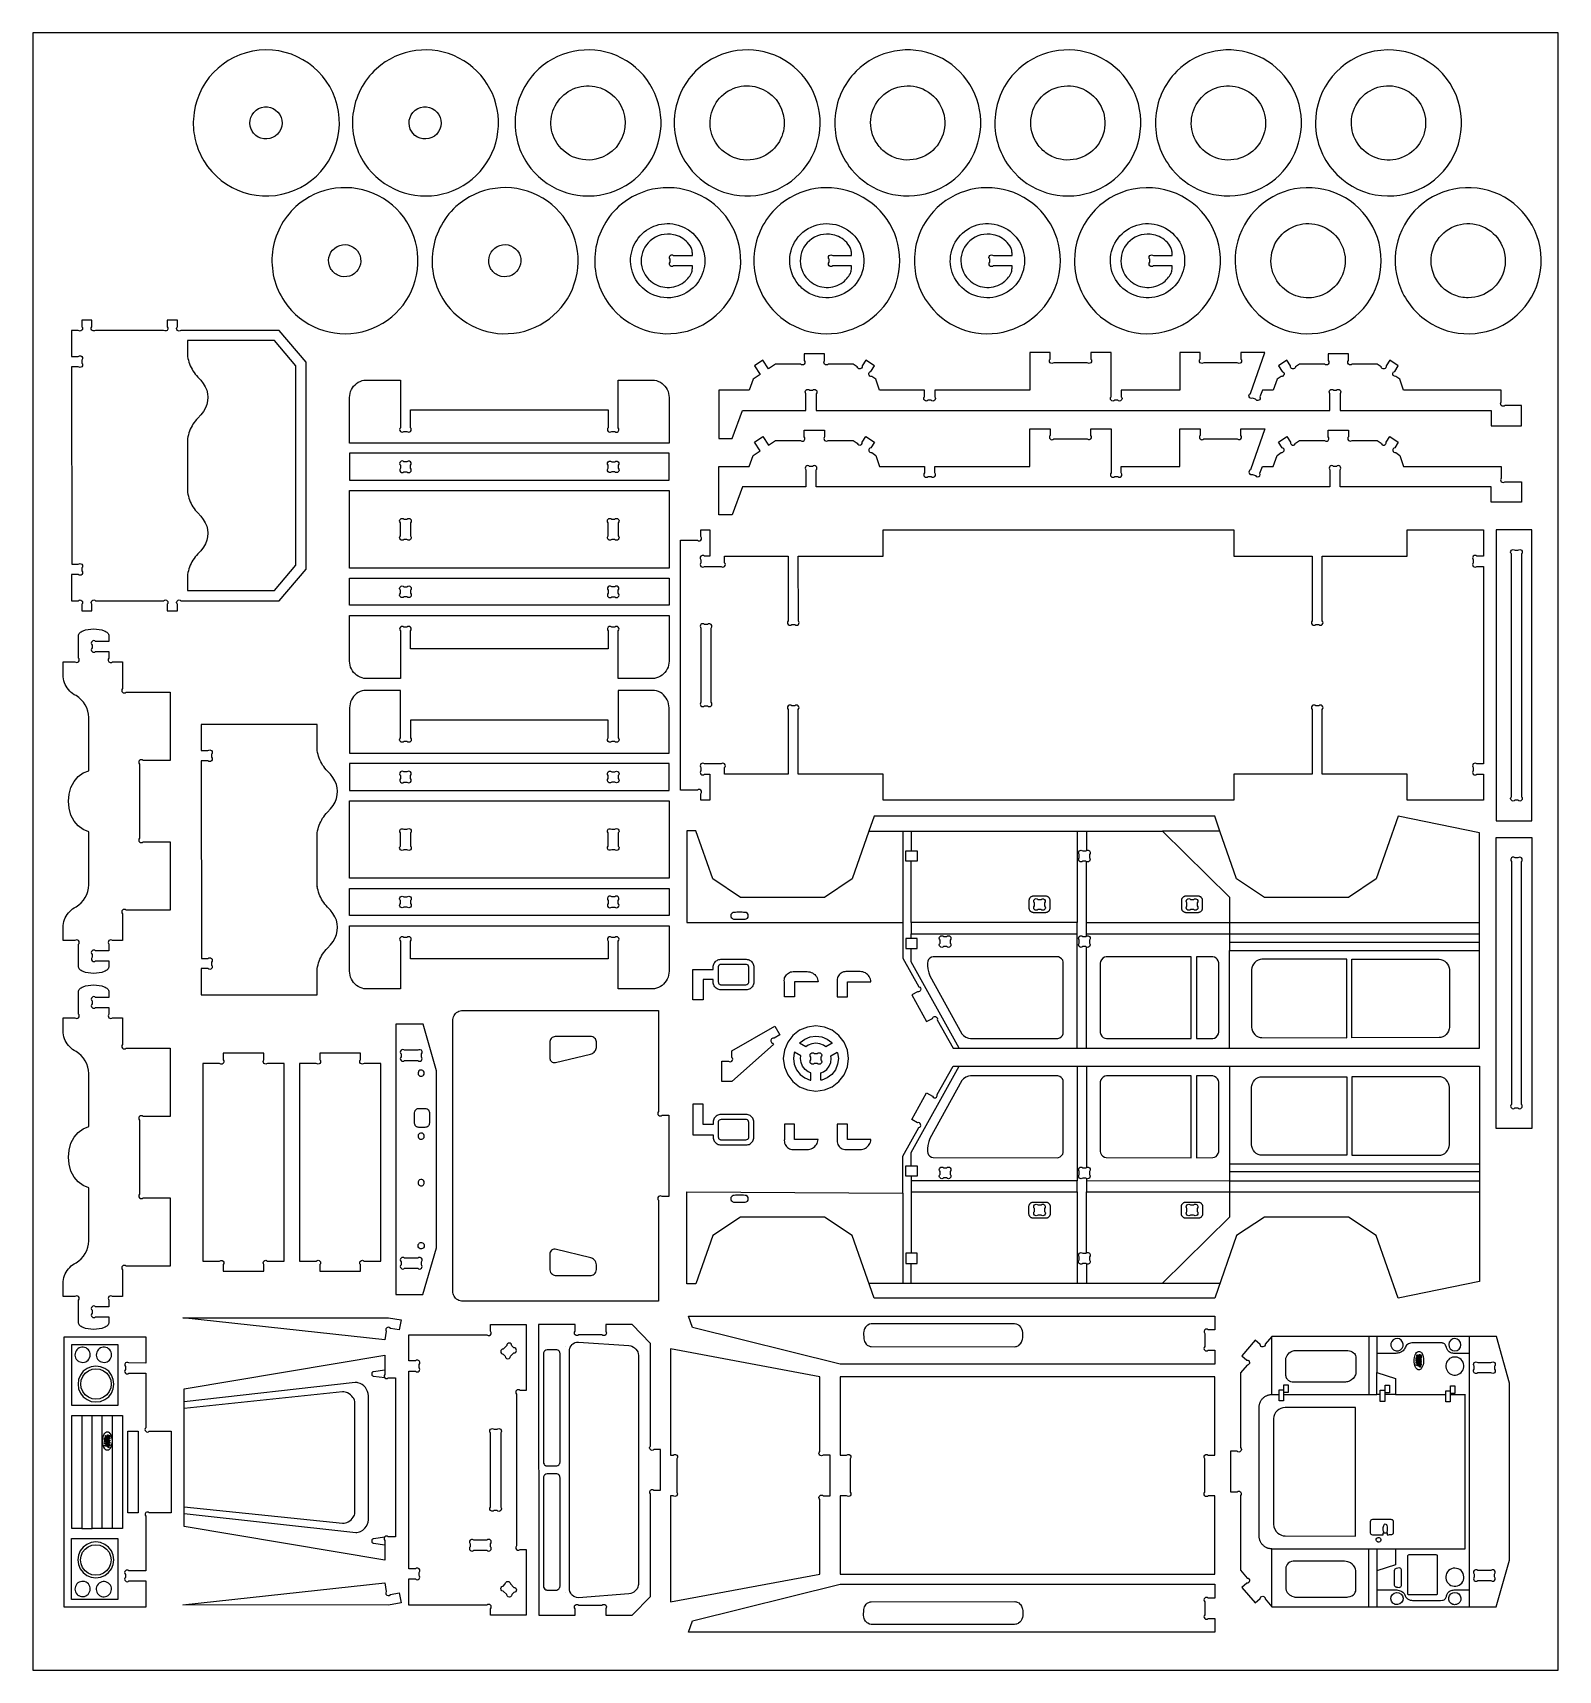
# Model space of a CAD drawing. Extents: x -258 to 642, y -134 to 832.
import ezdxf

# ---------------------------------------------------------------- set-up
doc = ezdxf.new("R2010")
doc.units = 0
doc.header["$MEASUREMENT"] = 0
doc.layers.get('0').update_dxf_attribs({"linetype": 'CONTINUOUS'})
doc.layers.add('ENGRAVING', color=1, linetype='CONTINUOUS')

msp = doc.modelspace()

# ---------------------------------------------------------------- linework, layer by layer
for points in [[(-257.7, -134.5), (642.3, -134.5), (642.3, 831.5), (-257.7, 831.5)], [(-166.36, 502.46), (-115.11, 502.46), (-102.39, 517.36), (-102.39, 635.05), (-115.11, 649.95), (-166.36, 649.95), (-166.36, 640.5), (-166.15, 639.38), (-165.88, 638.27), (-165.56, 637.17), (-165.19, 636.09), (-164.76, 635.03), (-164.28, 633.99), (-163.74, 632.98), (-163.16, 632), (-162.53, 631.05), (-161.85, 630.13), (-161.12, 629.24), (-160.36, 628.4), (-158.56, 626.54), (-157.07, 624.62), (-155.9, 622.64), (-155.05, 620.62), (-154.54, 618.57), (-154.36, 616.5), (-154.51, 614.38), (-155.02, 612.26), (-155.86, 610.17), (-157.03, 608.12), (-158.54, 606.12), (-160.36, 604.19), (-161.12, 603.34), (-161.85, 602.46), (-162.53, 601.54), (-163.16, 600.59), (-163.74, 599.6), (-164.28, 598.59), (-164.76, 597.55), (-165.19, 596.5), (-165.56, 595.42), (-165.88, 594.32), (-166.15, 593.21), (-166.36, 592.08), (-166.36, 560.33), (-166.15, 559.21), (-165.89, 558.1), (-165.57, 557), (-165.19, 555.92), (-164.76, 554.86), (-164.28, 553.83), (-163.75, 552.81), (-163.16, 551.83), (-162.53, 550.88), (-161.85, 549.96), (-161.13, 549.08), (-160.36, 548.23), (-158.56, 546.37), (-157.07, 544.45), (-155.9, 542.47), (-155.06, 540.45), (-154.54, 538.4), (-154.36, 536.34), (-154.52, 534.21), (-155.02, 532.09), (-155.86, 530), (-157.04, 527.95), (-158.54, 525.95), (-160.36, 524.02), (-161.13, 523.17), (-161.85, 522.29), (-162.53, 521.37), (-163.16, 520.42), (-163.75, 519.44), (-164.28, 518.42), (-164.76, 517.39), (-165.19, 516.33), (-165.57, 515.25), (-165.89, 514.15), (-166.15, 513.04), (-166.36, 511.92)], [(-70.77, 567.48), (117.7, 567.48), (117.7, 583.42), (-70.77, 583.42)], [(-70.77, 515.68), (-70.77, 561.48), (117.7, 561.48), (117.7, 515.68)], [(605.68, 366.69), (626.67, 366.68), (626.68, 538.18), (605.68, 538.18)], [(-70.77, 493.73), (-70.77, 509.68), (117.7, 509.68), (117.7, 493.73)], [(-70.77, 384.48), (117.7, 384.48), (117.7, 400.42), (-70.77, 400.42)], [(-70.77, 332.68), (-70.77, 378.48), (117.7, 378.48), (117.7, 332.68)], [(605.68, 185.19), (605.68, 356.68), (626.68, 356.68), (626.67, 185.18)], [(-70.77, 310.73), (-70.77, 326.68), (117.7, 326.68), (117.7, 310.73)], [(131.76, 260.91), (131.76, 278.89), (143.75, 278.89), (143.75, 280.32), (143.79, 280.91), (143.9, 281.5), (144.1, 282.07), (144.36, 282.6), (144.69, 283.1), (145.09, 283.55), (145.54, 283.95), (146.04, 284.28), (146.57, 284.54), (147.14, 284.74), (147.73, 284.85), (148.32, 284.89), (163.17, 284.89), (163.77, 284.85), (164.36, 284.74), (164.93, 284.54), (165.46, 284.28), (165.96, 283.95), (166.41, 283.55), (166.8, 283.1), (167.14, 282.6), (167.4, 282.07), (167.59, 281.5), (167.71, 280.91), (167.75, 280.32), (167.75, 271.48), (167.71, 270.88), (167.59, 270.3), (167.4, 269.73), (167.14, 269.19), (166.8, 268.7), (166.41, 268.25), (165.96, 267.85), (165.46, 267.52), (164.93, 267.25), (164.36, 267.06), (163.77, 266.95), (163.17, 266.91), (148.32, 266.91), (147.73, 266.95), (147.14, 267.06), (146.57, 267.25), (146.04, 267.52), (145.54, 267.85), (145.09, 268.25), (144.69, 268.7), (144.36, 269.19), (144.1, 269.73), (143.9, 270.3), (143.79, 270.88), (143.75, 271.48), (143.75, 272.91), (137.75, 272.91), (137.75, 260.91)], [(291.44, 239.9), (292.85, 238.92), (294.43, 238.32), (295.61, 238.17), (347.14, 238.21), (348.19, 238.54), (349.07, 239.14), (349.75, 239.96), (350.18, 240.96), (350.29, 241.88), (350.25, 283.26), (349.93, 284.3), (349.33, 285.19), (348.5, 285.87), (347.5, 286.29), (346.58, 286.41), (273.53, 286.39), (272.47, 286.11), (271.54, 285.56), (270.81, 284.77), (270.32, 283.79), (270.13, 282.69), (270.14, 281.02), (270.37, 279.2), (270.96, 276.85), (271.59, 275.18), (290.48, 240.96)], [(373.84, 238.84), (374.87, 238.35), (375.84, 238.17), (425.81, 238.17), (425.81, 286.41), (375.64, 286.39), (374.51, 286.1), (373.54, 285.51), (372.78, 284.67), (372.28, 283.65), (372.11, 282.68), (372.13, 241.7), (372.42, 240.57), (373.01, 239.6)], [(428.81, 238.17), (438.46, 238.19), (439.59, 238.48), (440.56, 239.07), (441.31, 239.9), (441.81, 240.93), (441.98, 241.9), (441.97, 282.88), (441.68, 284.01), (441.09, 284.98), (440.41, 285.63), (439.41, 286.17), (438.46, 286.39), (428.81, 286.41)], [(464.17, 239.77), (465.26, 239.18), (466.47, 238.8), (467.44, 238.68), (517.52, 238.67), (517.52, 284.96), (467.44, 284.96), (466.47, 284.83), (465.26, 284.46), (464.17, 283.87), (463.22, 283.08), (462.43, 282.13), (461.84, 281.04), (461.47, 279.83), (461.34, 278.86), (461.34, 244.77), (461.47, 243.8), (461.84, 242.6), (462.43, 241.5), (463.22, 240.55)], [(572.03, 238.68), (520.52, 238.67), (520.52, 284.96), (572.03, 284.96), (573, 284.83), (574.2, 284.46), (575.3, 283.87), (576.25, 283.08), (577.03, 282.13), (577.63, 281.04), (578, 279.83), (578.12, 278.86), (578.12, 244.77), (578, 243.8), (577.63, 242.6), (577.03, 241.5), (576.25, 240.55), (575.3, 239.77), (574.2, 239.18), (573, 238.8)], [(185.76, 262.68), (185.76, 271.66), (185.7, 272.41), (185.75, 273.15), (185.91, 273.88), (186.16, 274.58), (186.52, 275.24), (186.97, 275.84), (187.49, 276.37), (188.09, 276.82), (188.74, 277.17), (189.44, 277.44), (190.17, 277.6), (190.91, 277.65), (199.25, 277.65), (200.05, 277.6), (200.84, 277.45), (201.61, 277.2), (202.33, 276.86), (203.01, 276.43), (203.63, 275.92), (204.18, 275.34), (204.66, 274.69), (205.05, 273.98), (205.35, 273.24), (205.55, 272.46), (205.65, 271.66), (191.75, 271.66), (191.75, 262.68)], [(216.93, 262.68), (222.92, 262.68), (222.92, 271.66), (236.82, 271.66), (236.72, 272.46), (236.52, 273.24), (236.22, 273.98), (235.83, 274.69), (235.36, 275.34), (234.8, 275.92), (234.18, 276.43), (233.51, 276.86), (232.78, 277.2), (232.01, 277.45), (231.23, 277.6), (230.42, 277.65), (222.09, 277.65), (221.34, 277.6), (220.61, 277.44), (219.91, 277.17), (219.26, 276.82), (218.66, 276.37), (218.14, 275.84), (217.69, 275.24), (217.34, 274.58), (217.08, 273.88), (216.92, 273.15), (216.87, 272.41), (216.93, 271.66)], [(-43.41, 87.17), (-27.52, 87.17), (-19.59, 114.72), (-19.59, 219.02), (-27.35, 246.66), (-43.41, 246.66)], [(194.73, 209.73), (199.36, 207.81), (204.34, 207.15), (209.32, 207.81), (213.96, 209.73), (217.94, 212.79), (221, 216.77), (222.92, 221.41), (223.57, 226.38), (222.92, 231.36), (221, 236), (217.94, 239.98), (213.96, 243.04), (209.32, 244.96), (204.34, 245.62), (199.36, 244.96), (194.73, 243.04), (190.74, 239.98), (187.69, 236), (185.77, 231.36), (185.11, 226.38), (185.77, 221.41), (187.69, 216.77), (190.74, 212.79)], [(194.7, 235.4), (194.97, 235.75), (197.72, 237.86), (200.91, 239.18), (204.34, 239.63), (207.77, 239.18), (210.97, 237.86), (213.71, 235.75), (213.98, 235.4), (210.19, 233.22), (208.87, 234.23), (206.69, 235.13), (204.34, 235.44), (202, 235.13), (199.81, 234.23), (198.49, 233.22)], [(194.97, 217.02), (197.72, 214.91), (200.91, 213.59), (201.35, 213.53), (201.35, 217.9), (199.81, 218.54), (197.94, 219.98), (196.5, 221.86), (195.59, 224.04), (195.28, 226.38), (195.5, 228.03), (191.71, 230.22), (191.54, 229.81), (191.09, 226.38), (191.54, 222.96), (192.87, 219.76)], [(207.33, 213.53), (207.33, 217.9), (208.87, 218.54), (210.75, 219.98), (212.19, 221.86), (213.09, 224.04), (213.4, 226.38), (213.18, 228.03), (216.97, 230.22), (217.14, 229.81), (217.59, 226.38), (217.14, 222.96), (215.82, 219.76), (213.71, 217.02), (210.97, 214.91), (207.77, 213.59)], [(271.54, 168.73), (272.47, 168.17), (273.53, 167.9), (346.58, 167.88), (347.5, 167.99), (348.5, 168.42), (349.33, 169.1), (349.93, 169.98), (350.25, 171.03), (350.29, 212.4), (350.18, 213.33), (349.75, 214.32), (349.07, 215.15), (348.19, 215.75), (347.14, 216.07), (295.61, 216.11), (294.43, 215.96), (292.85, 215.36), (291.44, 214.39), (290.48, 213.32), (271.59, 179.1), (270.96, 177.44), (270.37, 175.08), (270.14, 173.26), (270.13, 171.59), (270.32, 170.49), (270.81, 169.52)], [(373.54, 168.77), (374.51, 168.19), (375.64, 167.9), (425.81, 167.88), (425.81, 216.11), (375.84, 216.11), (374.87, 215.94), (373.84, 215.44), (373.01, 214.68), (372.42, 213.71), (372.13, 212.59), (372.11, 171.6), (372.28, 170.64), (372.78, 169.61)], [(428.81, 167.88), (438.46, 167.9), (439.41, 168.12), (440.41, 168.66), (441.09, 169.31), (441.68, 170.28), (441.97, 171.4), (441.98, 212.39), (441.81, 213.35), (441.31, 214.38), (440.56, 215.22), (439.59, 215.8), (438.46, 216.09), (428.81, 216.11)], [(464.17, 170.42), (463.22, 171.2), (462.43, 172.15), (461.84, 173.25), (461.47, 174.45), (461.34, 175.42), (461.34, 209.51), (461.47, 210.48), (461.84, 211.69), (462.43, 212.78), (463.22, 213.73), (464.17, 214.51), (465.26, 215.11), (466.47, 215.48), (467.44, 215.6), (517.52, 215.61), (517.52, 169.32), (467.44, 169.33), (466.47, 169.45), (465.26, 169.82)], [(520.52, 169.32), (572.03, 169.33), (573, 169.45), (574.2, 169.82), (575.3, 170.42), (576.25, 171.2), (577.03, 172.15), (577.63, 173.25), (578, 174.45), (578.12, 175.42), (578.12, 209.51), (578, 210.48), (577.63, 211.69), (577.03, 212.78), (576.25, 213.73), (575.3, 214.51), (574.2, 215.11), (573, 215.48), (572.03, 215.6), (520.52, 215.61)], [(131.76, 181.41), (143.75, 181.41), (143.75, 179.98), (143.79, 179.38), (143.9, 178.8), (144.1, 178.23), (144.36, 177.69), (144.69, 177.2), (145.09, 176.75), (145.54, 176.35), (146.04, 176.02), (146.57, 175.75), (147.14, 175.56), (147.73, 175.45), (148.32, 175.41), (163.17, 175.41), (163.77, 175.45), (164.36, 175.56), (164.93, 175.75), (165.46, 176.02), (165.96, 176.35), (166.41, 176.75), (166.8, 177.2), (167.14, 177.69), (167.4, 178.23), (167.59, 178.8), (167.71, 179.38), (167.75, 179.98), (167.75, 188.82), (167.71, 189.41), (167.59, 190), (167.4, 190.57), (167.14, 191.1), (166.8, 191.6), (166.41, 192.05), (165.96, 192.45), (165.46, 192.78), (164.93, 193.04), (164.36, 193.24), (163.77, 193.35), (163.17, 193.39), (148.32, 193.39), (147.73, 193.35), (147.14, 193.24), (146.57, 193.04), (146.04, 192.78), (145.54, 192.45), (145.09, 192.05), (144.69, 191.6), (144.36, 191.1), (144.1, 190.57), (143.9, 190), (143.79, 189.41), (143.75, 188.82), (143.75, 187.39), (137.75, 187.39), (137.75, 199.39), (131.76, 199.39)], [(187.49, 173.96), (188.09, 173.51), (188.74, 173.15), (189.44, 172.89), (190.17, 172.73), (190.91, 172.68), (199.25, 172.68), (200.05, 172.73), (200.84, 172.88), (201.61, 173.13), (202.33, 173.47), (203.01, 173.9), (203.63, 174.41), (204.18, 174.99), (204.66, 175.64), (205.05, 176.34), (205.35, 177.09), (205.55, 177.87), (205.65, 178.66), (191.75, 178.66), (191.75, 187.65), (185.76, 187.65), (185.76, 178.66), (185.7, 177.92), (185.75, 177.17), (185.91, 176.44), (186.16, 175.74), (186.52, 175.09), (186.97, 174.49)], [(218.66, 173.96), (219.26, 173.51), (219.91, 173.15), (220.61, 172.89), (221.34, 172.73), (222.09, 172.68), (230.42, 172.68), (231.23, 172.73), (232.01, 172.88), (232.78, 173.13), (233.51, 173.47), (234.18, 173.9), (234.8, 174.41), (235.36, 174.99), (235.83, 175.64), (236.22, 176.34), (236.52, 177.09), (236.72, 177.87), (236.82, 178.66), (222.92, 178.66), (222.92, 187.65), (216.93, 187.65), (216.93, 178.66), (216.87, 177.92), (216.92, 177.17), (217.08, 176.44), (217.34, 175.74), (217.69, 175.09), (218.14, 174.49)], [(234.66, 57.31), (235.06, 57.04), (235.49, 56.81), (236.4, 56.5), (236.89, 56.41), (321.72, 56.39), (322.21, 56.45), (322.69, 56.56), (323.14, 56.71), (324, 57.17), (324.74, 57.78), (325.08, 58.15), (325.64, 58.98), (326.12, 60.16), (326.24, 60.68), (326.34, 61.76), (326.33, 64.73), (326.19, 65.79), (325.86, 66.78), (325.51, 67.45), (325.23, 67.87), (324.57, 68.59), (323.79, 69.17), (323.58, 69.29), (322.69, 69.65), (322.21, 69.76), (321.47, 69.82), (236.89, 69.79), (235.94, 69.58), (235.06, 69.17), (234.66, 68.9), (234.11, 68.42), (233.63, 67.87), (233.1, 67.01), (232.81, 66.3), (232.61, 65.53), (232.51, 64.45), (232.52, 61.49), (232.57, 60.94), (232.73, 60.16), (232.99, 59.43), (233.35, 58.76), (233.94, 57.96)], [(60.62, -90.29), (60.09, -89.72), (59.66, -89.07), (59.24, -88.1), (59.01, -87.03), (58.99, -86.46), (59.01, 54.46), (59.24, 55.53), (59.42, 56.03), (59.94, 56.94), (60.62, 57.73), (61.01, 58.06), (61.9, 58.61), (62.39, 58.81), (63.16, 59.03), (64.26, 59.13), (94.07, 56.99), (95.19, 56.8), (95.72, 56.63), (96.71, 56.15), (97.39, 55.67), (98.18, 54.9), (98.82, 54), (99.19, 53.26), (99.52, 52.2), (99.62, 51.36), (99.6, -84.04), (99.57, -84.32), (99.29, -85.41), (98.82, -86.41), (98.68, -86.64), (98, -87.51), (97.8, -87.71), (96.95, -88.4), (96.23, -88.82), (95.19, -89.21), (94.07, -89.39), (64.26, -91.69), (63.16, -91.59), (62.14, -91.28), (61.44, -90.92)], [(234.66, -106.54), (234.11, -106.06), (233.63, -105.51), (233.1, -104.65), (232.81, -103.94), (232.61, -103.17), (232.51, -102.09), (232.52, -99.13), (232.57, -98.58), (232.73, -97.8), (232.99, -97.07), (233.35, -96.4), (233.94, -95.6), (234.66, -94.95), (235.06, -94.68), (235.49, -94.45), (236.4, -94.14), (236.89, -94.06), (321.72, -94.03), (322.21, -94.09), (322.69, -94.2), (323.14, -94.35), (324, -94.81), (324.74, -95.42), (325.08, -95.79), (325.64, -96.62), (326.12, -97.8), (326.24, -98.32), (326.34, -99.4), (326.33, -102.37), (326.19, -103.43), (325.86, -104.42), (325.51, -105.09), (325.23, -105.51), (324.57, -106.23), (323.79, -106.81), (323.58, -106.93), (322.69, -107.29), (322.21, -107.4), (321.47, -107.46), (236.89, -107.43), (235.94, -107.22), (235.06, -106.81)]]:
    msp.add_lwpolyline(points, close=True)
for points in [[(-156.74, 755.94, 0.860573), (-78.11, 788.85, 0.861345), (-162.93, 780.5, 0.074492), (-161.67, 767.72, 0.074938)], [(-61.74, 754.19, 0.69424), (16.76, 773.15, 0.694663), (-54.99, 810.19, 0.180176), (-68.8, 783.42, 0.180471)], [(34.21, 754.2, 0.694239), (112.68, 773.16, 0.694663), (40.96, 810.18, 0.180175), (27.15, 783.42, 0.180471)], [(129.29, 752.51, 0.685419), (206.68, 774.18, 0.685779), (134.84, 810.18, 0.186395), (120.92, 782.4, 0.186648)], [(225.3, 750.88, 0.685478), (301.55, 776.23, 0.685668), (228.08, 808.76, 0.186474), (215.5, 780.34, 0.186607)], [(317.27, 754.2, 0.694239), (395.74, 773.16, 0.694663), (324.02, 810.18, 0.180175), (310.21, 783.42, 0.180471)], [(414.48, 750.88, 0.685478), (490.73, 776.23, 0.685668), (417.26, 808.76, 0.186474), (404.68, 780.34, 0.186607)], [(511.71, 747.82, 0.820703), (581.98, 794.78, 0.820654), (499.09, 778.29, 0.098506), (502.37, 761.8, 0.098477)], [(50.68, 767.87, -0.686403), (77.17, 798.97, -0.685501), (78.45, 758.12, -0.186591), (62.71, 757.63, -0.185956)], [(145.09, 766.95, -0.686416), (170.03, 799.29, -0.685299), (173.29, 758.56, -0.186733), (157.6, 757.3, -0.185947)], [(240.39, 766.07, -0.823687), (270.71, 796.48, -0.822106), (254.12, 756.85, -0.097631), (246.38, 760.09, -0.096679)], [(334.84, 766.07, -0.823687), (365.16, 796.48, -0.822106), (348.57, 756.85, -0.097631), (340.83, 760.09, -0.096679)], [(430.18, 765.21, -0.713331), (453.45, 799.43, -0.712365), (456.24, 758.12, -0.167975), (442.01, 757.16, -0.167317)], [(525.28, 764.38, -0.731635), (547.92, 799.44, -0.730953), (549.7, 757.73, -0.155433), (536.45, 757.17, -0.154978)], [(-128.83, 774.6, -0.929808), (-112.01, 783.2, -0.930242), (-127.41, 772.26, -0.03614), (-128.21, 773.38, -0.036372)], [(-34.95, 774.6, -0.929808), (-18.13, 783.2, -0.930242), (-33.53, 772.26, -0.03614), (-34.33, 773.38, -0.036372)], [(-109.2, 672.92, 0.69424), (-30.71, 691.88, 0.694663), (-102.45, 728.92, 0.180176), (-116.27, 702.16, 0.180471)], [(-13.55, 671.23, 0.68542), (63.86, 692.91, 0.685779), (-8, 728.92, 0.186395), (-21.93, 701.13, 0.186648)], [(82.4, 671.24, 0.685419), (159.79, 692.91, 0.685779), (87.95, 728.91, 0.186395), (74.03, 701.13, 0.186648)], [(178.91, 668.05, 0.685564), (253.86, 697.02, 0.685564), (178.91, 725.99, 0.186546), (167.71, 697.02, 0.186546)], [(273.64, 668.05, 0.685564), (348.59, 697.02, 0.685564), (273.64, 725.99, 0.186546), (262.44, 697.02, 0.186546)], [(369.51, 666.55, 0.820703), (439.79, 713.51, 0.820654), (356.89, 697.02, 0.098506), (360.17, 680.53, 0.098477)], [(465.74, 665.13, 0.740634), (536.56, 707.32, 0.740349), (454.24, 711.83, 0.149194), (452.86, 686.74, 0.149007)], [(561.75, 663.78, 0.731469), (630.77, 708.32, 0.731116), (548.69, 711.83, 0.155324), (547.57, 685.75, 0.155088)], [(98.2, 685.69, -0.686416), (123.14, 718.02, -0.685299), (126.4, 677.29, -0.186733), (110.71, 676.03, -0.185947)], [(192.64, 684.8, -0.823687), (222.96, 715.21, -0.822106), (206.37, 675.58, -0.097631), (198.64, 678.82, -0.096679)], [(287.99, 683.94, -0.713331), (311.26, 718.16, -0.712365), (314.04, 676.85, -0.167975), (299.82, 675.89, -0.167317)], [(383.09, 683.11, -0.731635), (405.73, 718.17, -0.730953), (407.5, 676.46, -0.155433), (394.26, 675.9, -0.154978)], [(478.51, 682.31, -0.750257), (500.48, 718.17, -0.749956), (501.22, 676.12, -0.142886), (488.97, 675.9, -0.142689)], [(573.69, 681.55, -0.82071), (597.54, 717.24, -0.820647), (589.16, 675.14, -0.09851), (580.79, 676.8, -0.098472)], [(-82.01, 692.5, -0.844559), (-67.29, 704.06, -0.844255), (-77.37, 688.29, -0.084449), (-80.05, 690, -0.08427)], [(12.44, 692.5, -0.844559), (27.16, 704.06, -0.844255), (17.08, 688.29, -0.084449), (14.4, 690, -0.08427)], [(131.55, 694.03), (120.41, 694.03, -1), (118.29, 696.15), (118.29, 697.89, -1), (120.41, 700.01), (131.55, 700.01, 0.000631), (131.36, 702.74, 0.074019), (131.14, 703.71, 0.096508), (128.63, 707.7, 0.152428), (120.37, 712.37, 0.235869), (106.63, 708.84, 0.463748), (106.93, 684.9, 0.167656), (116.58, 681.29, 0.167095), (126.45, 684.4, 0.066322), (129.36, 687.22, 0.075131), (131.14, 690.33, 0.074019), (131.36, 691.3, 0.000631)], [(225.43, 694.03), (214.29, 694.03, -1), (212.17, 696.15), (212.17, 697.89, -1), (214.29, 700.01), (225.43, 700.01, 0.000631), (225.24, 702.74, 0.074019), (225.02, 703.71, 0.096508), (222.5, 707.7, 0.152428), (214.25, 712.37, 0.235869), (200.51, 708.84, 0.463748), (200.81, 684.9, 0.167656), (210.46, 681.29, 0.167095), (220.33, 684.4, 0.066322), (223.24, 687.22, 0.075131), (225.02, 690.33, 0.074019), (225.24, 691.3, 0.000631)], [(320.16, 694.03), (309.02, 694.03, -1), (306.9, 696.15), (306.9, 697.89, -1), (309.02, 700.01), (320.16, 700.01, 0.000631), (319.97, 702.74, 0.074019), (319.75, 703.71, 0.096508), (317.24, 707.7, 0.152428), (308.98, 712.37, 0.235869), (295.24, 708.84, 0.463748), (295.54, 684.9, 0.167656), (305.19, 681.29, 0.167095), (315.06, 684.4, 0.066322), (317.97, 687.22, 0.075131), (319.75, 690.33, 0.074019), (319.97, 691.3, 0.000631)], [(414.61, 694.03), (403.47, 694.03, -1), (401.35, 696.15), (401.35, 697.89, -1), (403.47, 700.01), (414.61, 700.01, 0.000631), (414.42, 702.74, 0.074019), (414.2, 703.71, 0.096508), (411.69, 707.7, 0.152428), (403.43, 712.37, 0.235869), (389.69, 708.84, 0.463748), (389.99, 684.9, 0.167656), (399.64, 681.29, 0.167095), (409.51, 684.4, 0.066322), (412.42, 687.22, 0.075131), (414.2, 690.33, 0.074019), (414.42, 691.3, 0.000631)], [(-234.76, 496.46), (-230.88, 496.46, -1), (-228.76, 494.34), (-228.76, 490.46), (-222.76, 490.46), (-222.76, 494.34, -1), (-220.63, 496.46), (-180.48, 496.46, -1), (-178.36, 494.34), (-178.36, 490.46), (-172.36, 490.46), (-172.36, 494.34, -1), (-170.24, 496.46), (-112.35, 496.46), (-96.38, 515.15), (-96.38, 637.26), (-112.35, 655.95), (-170.24, 655.95, -1), (-172.36, 658.07), (-172.36, 661.95), (-178.36, 661.95), (-178.36, 658.07, -1), (-180.48, 655.95), (-220.64, 655.95, -1), (-222.76, 658.08), (-222.76, 661.95), (-228.75, 661.95), (-228.75, 658.08, -1), (-230.87, 655.95), (-234.75, 655.95), (-234.75, 640.5), (-230.86, 640.5, -1), (-228.74, 638.38), (-228.74, 636.62, -1), (-230.86, 634.5), (-234.74, 634.5), (-234.73, 517.91), (-230.86, 517.91, -1), (-228.73, 515.79), (-228.73, 514.04, -1), (-230.85, 511.91), (-234.75, 511.91)], [(147.02, 592.15), (154.99, 592.15), (160.99, 608.68), (198.47, 608.68), (198.49, 618.56, -1), (200.61, 620.68), (202.35, 620.68, -1), (204.47, 618.56), (204.47, 608.68), (507.61, 608.68), (507.61, 618.56, -1), (509.73, 620.68), (511.47, 620.68, -1), (513.59, 618.56), (513.59, 608.68), (602.68, 608.68), (602.68, 599.63), (620.68, 599.63), (620.68, 611.62), (610.8, 611.62, -1), (608.68, 613.74), (608.68, 620.68), (551.06, 620.68), (548.77, 627.21), (546.39, 628.79, -1), (545.8, 631.73), (547.94, 634.96), (542.94, 638.28), (540.8, 635.04, -1), (537.86, 634.45), (535.48, 636.02), (520.7, 636.02, -1), (518.58, 638.14), (518.58, 642.02), (506.58, 642.02), (506.58, 638.14, -1), (504.46, 636.02), (489.68, 636.02), (487.3, 634.45, -1), (484.36, 635.04), (482.22, 638.28), (477.22, 634.96), (479.36, 631.73, -1), (478.76, 628.79), (476.39, 627.21), (474.1, 620.68), (467.74, 620.68), (466.34, 616.68, -1), (463.64, 615.38), (461.98, 615.96, -1), (460.68, 618.66), (469.15, 642.85), (455.05, 642.85), (455.05, 638.97, -1), (452.93, 636.85), (433.17, 636.85, -1), (431.05, 638.97), (431.05, 642.85), (419.05, 642.85), (419.05, 620.68), (384.52, 620.68), (384.52, 616.8, -1), (382.4, 614.68), (380.64, 614.68, -1), (378.52, 616.8), (378.52, 642.85), (366.52, 642.85), (366.52, 638.97, -1), (364.4, 636.85), (344.64, 636.85, -1), (342.52, 638.97), (342.52, 642.85), (330.52, 642.85), (330.52, 620.68), (274.43, 620.68), (274.43, 616.8, -1), (272.31, 614.68), (270.55, 614.68, -1), (268.43, 616.8), (268.43, 620.68), (241.94, 620.68), (239.65, 627.21), (237.28, 628.79, -1), (236.68, 631.73), (238.82, 634.96), (233.82, 638.28), (231.68, 635.04, -1), (228.74, 634.45), (226.36, 636.02), (211.58, 636.02, -1), (209.46, 638.14), (209.46, 642.02), (197.46, 642.02), (197.46, 638.14, -1), (195.34, 636.02), (180.56, 636.02), (176.42, 633.27), (173.1, 638.28), (168.1, 634.96), (171.41, 629.96), (167.27, 627.21), (164.98, 620.68), (147.02, 620.68)], [(-70.77, 589.42), (-70.77, 616.3), (-70.7, 617.5), (-70.49, 618.68), (-70.15, 619.84), (-69.68, 620.95), (-69.08, 621.99), (-68.37, 622.96), (-67.55, 623.84), (-66.64, 624.63), (-65.64, 625.3), (-64.57, 625.85), (-63.44, 626.28), (-62.28, 626.57), (-40.82, 626.57), (-40.82, 598.47, 1), (-38.7, 596.35), (-36.95, 596.35, 1), (-34.82, 598.47), (-34.82, 609.06), (81.76, 609.06), (81.76, 598.47, 1), (83.88, 596.35), (85.64, 596.35, 1), (87.76, 598.47), (87.76, 626.57), (109.21, 626.57), (110.38, 626.28), (111.51, 625.85), (112.58, 625.3), (113.57, 624.63), (114.49, 623.84), (115.31, 622.96), (116.02, 621.99), (116.62, 620.95), (117.09, 619.84), (117.43, 618.68), (117.64, 617.5), (117.7, 616.3), (117.7, 589.42)], [(147.02, 547.15), (147.02, 575.68), (164.98, 575.68), (167.27, 582.21), (171.41, 584.96), (168.1, 589.96), (173.1, 593.28), (176.42, 588.27), (180.56, 591.02), (195.34, 591.02, 1), (197.46, 593.14), (197.46, 597.02), (209.46, 597.02), (209.46, 593.14, 1), (211.58, 591.02), (226.36, 591.02), (228.74, 589.45, 1), (231.68, 590.04), (233.82, 593.28), (238.82, 589.96), (236.68, 586.73, 1), (237.28, 583.79), (239.65, 582.21), (241.94, 575.68), (268.43, 575.68), (268.43, 571.8, 1), (270.55, 569.68), (272.31, 569.68, 1), (274.43, 571.8), (274.43, 575.68), (330.52, 575.68), (330.52, 597.85), (342.52, 597.85), (342.52, 593.97, 1), (344.64, 591.85), (364.4, 591.85, 1), (366.52, 593.97), (366.52, 597.85), (378.52, 597.85), (378.52, 571.8, 1), (380.64, 569.68), (382.4, 569.68, 1), (384.52, 571.8), (384.52, 575.68), (419.05, 575.68), (419.05, 597.85), (431.05, 597.85), (431.05, 593.97, 1), (433.17, 591.85), (452.93, 591.85, 1), (455.05, 593.97), (455.05, 597.85), (469.15, 597.85), (460.68, 573.66, 1), (461.98, 570.96), (463.64, 570.38, 1), (466.34, 571.68), (467.74, 575.68), (474.1, 575.68), (476.39, 582.21), (478.76, 583.79, 1), (479.36, 586.73), (477.22, 589.96), (482.22, 593.28), (484.36, 590.04, 1), (487.3, 589.45), (489.68, 591.02), (504.46, 591.02, 1), (506.58, 593.14), (506.58, 597.02), (518.58, 597.02), (518.58, 593.14, 1), (520.7, 591.02), (535.48, 591.02), (537.86, 589.45, 1), (540.8, 590.04), (542.94, 593.28), (547.94, 589.96), (545.8, 586.73, 1), (546.39, 583.79), (548.77, 582.21), (551.06, 575.68), (608.68, 575.68), (608.68, 568.74, 1), (610.8, 566.62), (620.68, 566.62), (620.68, 554.63), (602.68, 554.63), (602.68, 563.68), (513.59, 563.68), (513.59, 573.56, 1), (511.47, 575.68), (509.73, 575.68, 1), (507.61, 573.56), (507.61, 563.68), (204.47, 563.68), (204.47, 573.56, 1), (202.35, 575.68), (200.61, 575.68, 1), (198.49, 573.56), (198.47, 563.68), (160.99, 563.68), (154.99, 547.15)], [(-38.7, 572.45), (-36.95, 572.45, 1), (-34.82, 574.57), (-34.82, 576.33, 1), (-36.95, 578.45), (-38.7, 578.45, 1), (-40.82, 576.33), (-40.82, 574.57, 1)], [(83.88, 578.45), (85.64, 578.45, -1), (87.76, 576.33), (87.76, 574.57, -1), (85.64, 572.45), (83.88, 572.45, -1), (81.76, 574.57), (81.76, 576.33, -1)], [(-40.82, 534.7), (-40.82, 542.46, -1), (-38.7, 544.58), (-36.95, 544.58, -1), (-34.82, 542.46), (-34.82, 534.7, -1), (-36.95, 532.58), (-38.7, 532.58, -1)], [(87.76, 542.46), (87.76, 534.7, -1), (85.64, 532.58), (83.88, 532.58, -1), (81.76, 534.7), (81.76, 542.46, -1), (83.88, 544.58), (85.64, 544.58, -1)], [(136.52, 378.69), (136.52, 382.56, 1), (134.4, 384.69), (124.52, 384.69), (124.52, 532.18), (134.4, 532.18, 1), (136.52, 534.3), (136.52, 538.18), (141.82, 538.18), (141.82, 522.72), (138.65, 522.72, 1), (136.52, 520.6), (136.52, 518.85, 1), (138.65, 516.72), (148.37, 516.72, 1), (150.49, 518.85), (150.49, 522.72), (187.98, 522.72), (188, 484.56, 1), (190.12, 482.44), (191.87, 482.44, 1), (193.99, 484.56), (193.97, 522.72), (244.1, 522.72), (244.1, 538.18), (450.94, 538.18), (450.94, 522.72), (497.14, 522.72), (497.15, 484.55, 1), (499.28, 482.43), (500.99, 482.43, 1), (503.11, 484.55), (503.09, 522.72), (553.22, 522.72), (553.22, 538.18), (598.18, 538.18), (598.18, 522.72), (594.3, 522.72, 1), (592.18, 520.6), (592.18, 518.85, 1), (594.3, 516.72), (598.18, 516.72), (598.18, 400.14), (594.3, 400.14, 1), (592.18, 398.02), (592.18, 396.26, 1), (594.3, 394.14), (598.18, 394.14), (598.18, 378.69), (553.22, 378.69), (553.22, 394.14), (503.11, 394.14), (503.11, 432.31, 1), (500.99, 434.43), (499.23, 434.43, 1), (497.11, 432.31), (497.11, 394.14), (450.94, 394.14), (450.94, 378.69), (244.1, 378.69), (244.1, 394.14), (193.97, 394.14), (193.97, 432.31, 1), (191.85, 434.43), (190.1, 434.43, 1), (187.98, 432.31), (187.98, 394.14), (150.49, 394.14), (150.49, 398.02, 1), (148.37, 400.14), (138.65, 400.14, 1), (136.52, 398.02), (136.52, 396.26, 1), (138.65, 394.14), (141.82, 394.14), (141.82, 378.69)], [(614.66, 380.81), (614.66, 524.06, -1), (616.79, 526.18), (618.54, 526.18, -1), (620.66, 524.05), (620.66, 380.81, -1), (618.54, 378.69), (616.78, 378.69, -1)], [(-36.95, 498.71), (-38.7, 498.71, -1), (-40.82, 500.83), (-40.82, 502.58, -1), (-38.7, 504.71), (-36.95, 504.71, -1), (-34.82, 502.58), (-34.82, 500.83, -1)], [(83.88, 498.71), (85.64, 498.71, 1), (87.76, 500.83), (87.76, 502.58, 1), (85.64, 504.71), (83.88, 504.71, 1), (81.76, 502.58), (81.76, 500.83, 1)], [(-68.37, 454.19), (-69.08, 455.16), (-69.68, 456.21), (-70.15, 457.32), (-70.49, 458.47), (-70.7, 459.66), (-70.77, 460.86), (-70.77, 487.73), (117.7, 487.73), (117.7, 460.86), (117.64, 459.66), (117.43, 458.47), (117.09, 457.32), (116.62, 456.21), (116.02, 455.16), (115.31, 454.19), (114.49, 453.31), (113.57, 452.53), (112.58, 451.86), (111.51, 451.31), (110.38, 450.88), (109.21, 450.58), (87.76, 450.58), (87.76, 478.69, 1), (85.64, 480.81), (83.88, 480.81, 1), (81.76, 478.69), (81.76, 468.1), (-34.82, 468.1), (-34.82, 478.69, 1), (-36.95, 480.81), (-38.7, 480.81, 1), (-40.82, 478.69), (-40.82, 450.58), (-62.28, 450.58), (-63.44, 450.88), (-64.57, 451.31), (-65.64, 451.86), (-66.64, 452.53), (-67.55, 453.31)], [(-230.26, 279.35), (-230.5, 279.79), (-230.65, 280.26), (-230.7, 280.76), (-230.7, 293.82, 1), (-232.82, 295.94), (-239.68, 295.94), (-239.68, 304.91), (-239.53, 306.06), (-239.28, 307.19), (-238.94, 308.3), (-238.5, 309.37), (-237.98, 310.4), (-237.37, 311.39), (-236.67, 312.32), (-235.9, 313.19), (-235.06, 313.99), (-234.16, 314.71), (-233.19, 315.35), (-232.18, 315.89), (-230.55, 316.98), (-229.07, 318.27), (-227.78, 319.75), (-226.69, 321.38), (-225.82, 323.14), (-225.19, 325), (-224.81, 326.92), (-224.68, 328.88), (-224.68, 360.18), (-227.91, 361.41), (-230.83, 363.55), (-233.29, 366.46), (-235.14, 370), (-236.29, 373.98), (-236.68, 378.18), (-236.29, 382.38), (-235.14, 386.35), (-233.29, 389.89), (-230.83, 392.81), (-227.91, 394.94), (-224.68, 396.18), (-224.68, 427.47), (-224.81, 429.43), (-225.19, 431.35), (-225.82, 433.21), (-226.69, 434.97), (-227.78, 436.6), (-229.07, 438.07), (-230.55, 439.37), (-232.18, 440.46), (-233.19, 441.02), (-234.16, 441.66), (-235.06, 442.39), (-235.9, 443.18), (-236.67, 444.05), (-237.37, 444.98), (-237.98, 445.97), (-238.5, 447), (-238.94, 448.07), (-239.28, 449.18), (-239.53, 450.31), (-239.68, 451.46), (-239.68, 460.47), (-232.82, 460.47, 1), (-230.7, 462.59), (-230.7, 475.64), (-230.65, 476.15), (-230.5, 476.62), (-230.26, 477.05), (-229.93, 477.46), (-229.52, 477.83), (-229.04, 478.17), (-228.5, 478.48), (-227.89, 478.76), (-226.54, 479.21), (-225.02, 479.54), (-223.4, 479.73), (-221.72, 479.8), (-220.05, 479.73), (-218.43, 479.54), (-216.91, 479.21), (-215.55, 478.76), (-214.95, 478.48), (-214.4, 478.17), (-213.92, 477.83), (-213.52, 477.46), (-213.19, 477.05), (-212.95, 476.62), (-212.8, 476.15), (-212.74, 472.44), (-220.6, 472.44, 1), (-222.72, 470.32), (-222.72, 468.57, 1), (-220.6, 466.45), (-212.74, 466.45), (-212.74, 462.59, 1), (-210.62, 460.47), (-204.76, 460.47), (-204.76, 444.6, 1), (-202.64, 442.48), (-176.71, 442.5), (-176.71, 402.21), (-192.59, 402.21, 1), (-194.71, 400.09), (-194.71, 356.32, 1), (-192.59, 354.2), (-176.71, 354.2), (-176.71, 313.91), (-202.64, 313.91, 1), (-204.76, 311.79), (-204.76, 295.94), (-210.62, 295.94, 1), (-212.74, 293.82), (-212.74, 289.95), (-220.6, 289.95, 1), (-222.72, 287.83), (-222.72, 286.09, 1), (-220.6, 283.97), (-212.74, 283.97), (-212.74, 280.76), (-212.8, 280.26), (-212.95, 279.79), (-213.19, 279.35), (-213.52, 278.94), (-213.92, 278.57), (-214.4, 278.23), (-214.95, 277.92), (-215.55, 277.65), (-216.91, 277.19), (-218.43, 276.87), (-220.05, 276.67), (-221.72, 276.61), (-223.4, 276.67), (-225.02, 276.87), (-226.54, 277.19), (-227.89, 277.65), (-228.5, 277.92), (-229.04, 278.23), (-229.52, 278.57), (-229.93, 278.94)], [(142.53, 436.55), (142.53, 480.31, 1), (140.4, 482.43), (138.65, 482.43, 1), (136.53, 480.31), (136.53, 436.55, 1), (138.65, 434.43), (140.4, 434.43, 1)], [(-70.77, 406.42), (117.7, 406.42), (117.7, 433.3), (117.64, 434.5), (117.43, 435.68), (117.09, 436.84), (116.62, 437.95), (116.02, 438.99), (115.31, 439.96), (114.49, 440.84), (113.57, 441.63), (112.58, 442.3), (111.51, 442.85), (110.38, 443.28), (109.21, 443.57), (87.76, 443.57), (87.76, 415.47, -1), (85.64, 413.35), (83.88, 413.35, -1), (81.76, 415.47), (81.76, 426.06), (-34.82, 426.06), (-34.82, 415.47, -1), (-36.95, 413.35), (-38.7, 413.35, -1), (-40.82, 415.47), (-40.82, 443.57), (-62.28, 443.57), (-63.44, 443.28), (-64.57, 442.85), (-65.64, 442.3), (-66.64, 441.63), (-67.55, 440.84), (-68.37, 439.96), (-69.08, 438.99), (-69.68, 437.95), (-70.15, 436.84), (-70.49, 435.68), (-70.7, 434.5), (-70.77, 433.3)], [(-158.26, 263.96), (-89.86, 263.96), (-89.86, 279.42), (-89.65, 280.54), (-89.39, 281.65), (-89.07, 282.75), (-88.69, 283.83), (-88.26, 284.89), (-87.78, 285.92), (-87.25, 286.94), (-86.66, 287.92), (-86.03, 288.87), (-85.35, 289.79), (-84.63, 290.67), (-83.86, 291.52), (-82.04, 293.45), (-80.54, 295.45), (-79.36, 297.5), (-78.52, 299.59), (-78.02, 301.71), (-77.86, 303.84), (-78.04, 305.9), (-78.56, 307.95), (-79.4, 309.97), (-80.57, 311.95), (-82.06, 313.87), (-83.86, 315.73), (-84.63, 316.58), (-85.35, 317.46), (-86.03, 318.38), (-86.66, 319.33), (-87.25, 320.31), (-87.78, 321.33), (-88.26, 322.36), (-88.69, 323.42), (-89.07, 324.5), (-89.39, 325.6), (-89.65, 326.71), (-89.86, 327.83), (-89.86, 359.58), (-89.65, 360.71), (-89.38, 361.82), (-89.06, 362.92), (-88.69, 364), (-88.26, 365.05), (-87.78, 366.09), (-87.24, 367.1), (-86.66, 368.09), (-86.03, 369.04), (-85.35, 369.96), (-84.62, 370.84), (-83.86, 371.69), (-82.04, 373.62), (-80.53, 375.62), (-79.36, 377.67), (-78.52, 379.76), (-78.01, 381.88), (-77.86, 384), (-78.04, 386.07), (-78.55, 388.12), (-79.4, 390.14), (-80.57, 392.12), (-82.06, 394.04), (-83.86, 395.9), (-84.62, 396.74), (-85.35, 397.63), (-86.03, 398.55), (-86.66, 399.5), (-87.24, 400.48), (-87.78, 401.49), (-88.26, 402.53), (-88.69, 403.59), (-89.06, 404.67), (-89.38, 405.77), (-89.65, 406.88), (-89.86, 408), (-89.86, 423.45), (-158.25, 423.45), (-158.25, 408), (-154.36, 408, -1), (-152.24, 405.88), (-152.24, 404.12, -1), (-154.36, 402), (-158.24, 402), (-158.23, 285.41), (-154.36, 285.41, -1), (-152.23, 283.29), (-152.23, 281.54, -1), (-154.35, 279.41), (-158.25, 279.41)], [(-38.7, 389.45), (-36.95, 389.45, 1), (-34.82, 391.57), (-34.82, 393.33, 1), (-36.95, 395.45), (-38.7, 395.45, 1), (-40.82, 393.33), (-40.82, 391.57, 1)], [(83.88, 395.45), (85.64, 395.45, -1), (87.76, 393.33), (87.76, 391.57, -1), (85.64, 389.45), (83.88, 389.45, -1), (81.76, 391.57), (81.76, 393.33, -1)], [(128.15, 306.59), (255.62, 306.59), (255.62, 285.6), (265.09, 268.65, -1), (264.27, 265.76), (260.88, 263.87), (269.66, 248.15), (273.05, 250.04, -1), (275.94, 249.22), (285.33, 232.39), (288.91, 232.39), (358.42, 232.39), (364.05, 232.39), (448.35, 232.39), (595.85, 232.39), (595.85, 290.1), (595.85, 294.77), (595.85, 299.97), (595.85, 306.59), (595.85, 359.54), (547.88, 369.32), (534.94, 332.36), (518.46, 321.44), (469.04, 321.44), (452.57, 332.36), (442.74, 360.41), (439.62, 369.32), (238.77, 369.32), (235.65, 360.41), (225.82, 332.36), (209.35, 321.44), (159.93, 321.44), (143.45, 332.36), (133.5, 360.76), (128.15, 360.76)], [(-36.95, 349.58), (-38.7, 349.58, -1), (-40.82, 351.7), (-40.82, 359.46, -1), (-38.7, 361.58), (-36.95, 361.58, -1), (-34.82, 359.46), (-34.82, 351.7, -1)], [(87.76, 359.46), (87.76, 351.7, -1), (85.64, 349.58), (83.88, 349.58, -1), (81.76, 351.7), (81.76, 359.46, -1), (83.88, 361.58), (85.64, 361.58, -1)], [(361.82, 348.8), (363.57, 348.8, -1), (365.7, 346.68), (365.7, 344.92, -1), (363.57, 342.8), (361.82, 342.8, -1), (359.7, 344.92), (359.7, 346.68, -1)], [(620.66, 199.31), (620.66, 342.55, 1), (618.54, 344.68), (616.79, 344.68, 1), (614.66, 342.56), (614.66, 199.31, 1), (616.78, 197.19), (618.54, 197.19, 1)], [(-38.7, 321.71), (-36.95, 321.71, -1), (-34.82, 319.58), (-34.82, 317.83, -1), (-36.95, 315.71), (-38.7, 315.71, -1), (-40.82, 317.83), (-40.82, 319.58, -1)], [(83.88, 315.71), (85.64, 315.71, 1), (87.76, 317.83), (87.76, 319.58, 1), (85.64, 321.71), (83.88, 321.71, 1), (81.76, 319.58), (81.76, 317.83, 1)], [(339.28, 318.15), (339.28, 316.4, -1), (337.16, 314.28), (335.42, 314.28, -1), (333.3, 316.4), (333.3, 318.15, -1), (335.42, 320.27), (337.16, 320.27, -1)], [(423.25, 316.4), (423.25, 318.15, -1), (425.37, 320.27), (427.12, 320.27, -1), (429.25, 318.15), (429.25, 316.4, -1), (427.12, 314.28), (425.37, 314.28, -1)], [(-68.37, 271.19), (-69.08, 272.16), (-69.68, 273.21), (-70.15, 274.32), (-70.49, 275.47), (-70.7, 276.66), (-70.77, 277.86), (-70.77, 304.73), (117.7, 304.73), (117.7, 277.86), (117.64, 276.66), (117.43, 275.47), (117.09, 274.32), (116.62, 273.21), (116.02, 272.16), (115.31, 271.19), (114.49, 270.31), (113.57, 269.53), (112.58, 268.86), (111.51, 268.31), (110.38, 267.88), (109.21, 267.58), (87.76, 267.58), (87.76, 295.69, 1), (85.64, 297.81), (83.88, 297.81, 1), (81.76, 295.69), (81.76, 285.1), (-34.82, 285.1), (-34.82, 295.69, 1), (-36.95, 297.81), (-38.7, 297.81, 1), (-40.82, 295.69), (-40.82, 267.58), (-62.28, 267.58), (-63.44, 267.88), (-64.57, 268.31), (-65.64, 268.86), (-66.64, 269.53), (-67.55, 270.31)], [(283.56, 296.25), (283.56, 294.51, -1), (281.44, 292.39), (279.68, 292.39, -1), (277.56, 294.51), (277.56, 296.25, -1), (279.68, 298.37), (281.44, 298.37, -1)], [(361.82, 298.4), (363.57, 298.4, -1), (365.7, 296.28), (365.7, 294.52, -1), (363.57, 292.4), (361.82, 292.4, -1), (359.7, 294.52), (359.7, 296.28, -1)], [(-229.93, 68.94), (-230.26, 69.35), (-230.5, 69.79), (-230.65, 70.26), (-230.7, 70.76), (-230.7, 83.82, 1), (-232.82, 85.94), (-239.68, 85.94), (-239.68, 94.91), (-239.53, 96.06), (-239.28, 97.19), (-238.94, 98.3), (-238.5, 99.37), (-237.98, 100.4), (-237.37, 101.39), (-236.67, 102.32), (-235.9, 103.19), (-235.06, 103.99), (-234.16, 104.71), (-233.19, 105.35), (-232.18, 105.89), (-230.55, 106.98), (-229.07, 108.27), (-227.78, 109.75), (-226.69, 111.38), (-225.82, 113.14), (-225.19, 115), (-224.81, 116.92), (-224.68, 118.88), (-224.68, 150.18), (-227.91, 151.41), (-230.83, 153.55), (-233.29, 156.46), (-235.14, 160), (-236.29, 163.98), (-236.68, 168.18), (-236.29, 172.38), (-235.14, 176.35), (-233.29, 179.89), (-230.83, 182.81), (-227.91, 184.94), (-224.68, 186.18), (-224.68, 217.47), (-224.81, 219.43), (-225.19, 221.35), (-225.82, 223.21), (-226.69, 224.97), (-227.78, 226.6), (-229.07, 228.07), (-230.55, 229.37), (-232.18, 230.46), (-233.19, 231.02), (-234.16, 231.66), (-235.06, 232.39), (-235.9, 233.18), (-236.67, 234.05), (-237.37, 234.98), (-237.98, 235.97), (-238.5, 237), (-238.94, 238.07), (-239.28, 239.18), (-239.53, 240.31), (-239.68, 241.46), (-239.68, 250.47), (-232.82, 250.47, 1), (-230.7, 252.59), (-230.7, 265.64), (-230.65, 266.15), (-230.5, 266.62), (-230.26, 267.05), (-229.93, 267.46), (-229.52, 267.83), (-229.04, 268.17), (-228.5, 268.48), (-227.89, 268.76), (-226.54, 269.21), (-225.02, 269.54), (-223.4, 269.73), (-221.72, 269.8), (-220.05, 269.73), (-218.43, 269.54), (-216.91, 269.21), (-215.55, 268.76), (-214.95, 268.48), (-214.4, 268.17), (-213.92, 267.83), (-213.52, 267.46), (-213.19, 267.05), (-212.95, 266.62), (-212.8, 266.15), (-212.74, 262.44), (-220.6, 262.44, 1), (-222.72, 260.32), (-222.72, 258.57, 1), (-220.6, 256.45), (-212.74, 256.45), (-212.74, 252.59, 1), (-210.62, 250.47), (-204.76, 250.47), (-204.76, 234.6, 1), (-202.64, 232.48), (-176.71, 232.5), (-176.71, 192.21), (-192.59, 192.21, 1), (-194.71, 190.09), (-194.71, 146.32, 1), (-192.59, 144.2), (-176.71, 144.2), (-176.71, 103.91), (-202.64, 103.91, 1), (-204.76, 101.79), (-204.76, 85.94), (-210.62, 85.94, 1), (-212.74, 83.82), (-212.74, 79.95), (-220.6, 79.95, 1), (-222.72, 77.83), (-222.72, 76.09, 1), (-220.6, 73.97), (-212.74, 73.97), (-212.74, 70.76), (-212.8, 70.26), (-212.95, 69.79), (-213.19, 69.35), (-213.52, 68.94), (-213.92, 68.57), (-214.4, 68.23), (-214.95, 67.92), (-215.55, 67.65), (-216.91, 67.19), (-218.43, 66.87), (-220.05, 66.67), (-221.72, 66.61), (-223.4, 66.67), (-225.02, 66.87), (-226.54, 67.19), (-227.89, 67.65), (-228.5, 67.92), (-229.04, 68.23), (-229.52, 68.57)], [(-8.19, 84.93), (-8.71, 85.52), (-9.15, 86.18), (-9.49, 86.88), (-9.75, 87.62), (-9.9, 88.39), (-9.95, 89.18), (-9.95, 248.67), (-9.9, 249.46), (-9.75, 250.23), (-9.49, 250.97), (-9.15, 251.68), (-8.71, 252.33), (-8.19, 252.92), (-7.6, 253.44), (-6.95, 253.87), (-6.25, 254.22), (-5.5, 254.47), (-4.74, 254.63), (-3.95, 254.68), (111.5, 254.68), (111.5, 195.04, 1), (113.62, 192.92), (117.51, 192.92), (117.51, 144.92), (113.62, 144.92, 1), (111.5, 142.8), (111.5, 83.17), (-3.95, 83.17), (-4.74, 83.22), (-5.5, 83.38), (-6.25, 83.63), (-6.95, 83.98), (-7.6, 84.41)], [(148.83, 212.89), (148.83, 224.89), (152.71, 224.89, 1), (154.83, 227.01), (154.83, 230.89), (180.03, 245.46), (183.02, 240.27), (179.63, 238.31, 1), (178.83, 235.46), (179.26, 234.67), (154.83, 212.89)], [(-157.33, 106.9), (-147.45, 106.9, -1), (-145.33, 104.78), (-145.33, 100.9), (-121.33, 100.9), (-121.33, 104.78, -1), (-119.21, 106.9), (-109.33, 106.9), (-109.33, 223.49), (-119.21, 223.49, -1), (-121.33, 225.61), (-121.33, 229.49), (-145.33, 229.49), (-145.33, 225.61, -1), (-147.45, 223.49), (-157.33, 223.49)], [(-100.3, 106.9), (-90.42, 106.9, -1), (-88.3, 104.78), (-88.3, 100.9), (-64.3, 100.9), (-64.3, 104.78, -1), (-62.18, 106.9), (-52.3, 106.9), (-52.3, 223.49), (-62.18, 223.49, -1), (-64.3, 225.61), (-64.3, 229.49), (-88.3, 229.49), (-88.3, 225.61, -1), (-90.42, 223.49), (-100.3, 223.49)], [(-38.29, 225.21), (-30.54, 225.21, 1), (-28.42, 227.33), (-28.42, 229.09, 1), (-30.54, 231.21), (-38.29, 231.21, 1), (-40.41, 229.09), (-40.41, 227.33, 1)], [(207.33, 227.26), (207.33, 225.51, -1), (205.21, 223.39), (203.47, 223.39, -1), (201.35, 225.51), (201.35, 227.26, -1), (203.47, 229.38), (205.21, 229.38, -1)], [(128.15, 93.53), (128.15, 147.69), (255.62, 146.89), (255.62, 168.68), (265.09, 185.63, 1), (264.27, 188.52), (260.88, 190.41), (269.66, 206.13), (273.05, 204.24, 1), (275.94, 205.06), (285.33, 221.89), (288.91, 221.89), (595.85, 221.89), (595.85, 164.18), (595.85, 159.51), (595.85, 154.31), (595.85, 147.69), (595.85, 94.74), (547.88, 84.96), (534.94, 121.93), (518.46, 132.85), (469.04, 132.85), (452.57, 121.93), (439.62, 84.96), (238.77, 84.96), (225.82, 121.93), (209.35, 132.85), (159.93, 132.85), (143.45, 121.93), (133.5, 93.53)], [(277.56, 158.03), (277.56, 159.77, -1), (279.68, 161.89), (281.44, 161.89, -1), (283.56, 159.77), (283.56, 158.03, -1), (281.44, 155.91), (279.68, 155.91, -1)], [(361.82, 161.88), (363.57, 161.88, -1), (365.7, 159.76), (365.7, 158, -1), (363.57, 155.88), (361.82, 155.88, -1), (359.7, 158), (359.7, 159.76, -1)], [(333.3, 136.14), (333.3, 137.88, -1), (335.42, 140), (337.16, 140, -1), (339.28, 137.88), (339.28, 136.14, -1), (337.16, 134.01), (335.42, 134.01, -1)], [(423.25, 136.14), (423.25, 137.88, -1), (425.37, 140), (427.12, 140, -1), (429.25, 137.88), (429.25, 136.14, -1), (427.12, 134.01), (425.37, 134.01, -1)], [(-38.29, 102.62), (-30.54, 102.62, 1), (-28.42, 104.74), (-28.42, 106.5, 1), (-30.54, 108.62), (-38.29, 108.62, 1), (-40.41, 106.5), (-40.41, 104.74, 1)], [(361.82, 111.48), (363.57, 111.48, -1), (365.7, 109.36), (365.7, 107.6, -1), (363.57, 105.48), (361.82, 105.48, -1), (359.7, 107.6), (359.7, 109.36, -1)], [(-169.21, 73.34), (-47.8, 73.45), (-40.41, 72.17), (-41.43, 66.26), (-46.73, 67.17, 1), (-49.18, 65.44), (-50.06, 60.36)], [(12.38, -102.09), (12.38, -98.21, 1), (10.26, -96.09), (-35.8, -96.09), (-35.8, -80.64), (-31.93, -80.64, 1), (-29.8, -78.52), (-29.8, -76.76, 1), (-31.93, -74.64), (-35.8, -74.64), (-35.8, 41.95), (-31.93, 41.95, 1), (-29.8, 44.07), (-29.8, 45.82, 1), (-31.93, 47.95), (-35.8, 47.95), (-35.8, 63.4), (10.26, 63.35, 1), (12.39, 65.47), (12.39, 69.42), (33.36, 69.4), (33.36, 30.56), (29.81, 30.56, 1), (27.69, 28.44), (27.69, -61.14, 1), (29.81, -63.26), (33.36, -63.26), (33.35, -102.09)], [(62.31, -102.09), (62.31, -98.21, -1), (64.44, -96.09), (78.19, -96.09, -1), (80.31, -98.21), (80.31, -102.09), (95.85, -102.09), (106.7, -91), (106.7, -30.47, -1), (108.82, -28.35), (112.7, -28.35), (112.7, -4.35), (108.82, -4.35, -1), (106.7, -2.23), (106.7, 58.19), (95.99, 69.44), (80.31, 69.42), (80.32, 65.5, -1), (78.2, 63.37), (64.44, 63.36, -1), (62.32, 65.48), (62.31, 69.42), (40.77, 69.4), (40.78, -102.09)], [(131.62, 67.76), (129.19, 74.46), (439.71, 74.46), (439.71, 66.3), (435.84, 66.3, 1), (433.71, 64.18), (433.71, 56.42, 1), (435.84, 54.3), (439.71, 54.3), (439.71, 46.14), (218.59, 46.14)], [(-239.25, -97.29), (-239.25, 62.15), (-191.06, 62.15), (-191.06, 46.75), (-200.94, 46.76, 1), (-203.06, 44.64), (-203.06, 42.88, 1), (-200.94, 40.76), (-191.06, 40.75), (-191.06, 8.58, 1), (-188.94, 6.46), (-176.08, 6.46), (-176.09, -41.54), (-188.94, -41.54, 1), (-191.07, -43.66), (-191.06, -75.83), (-200.94, -75.83, 1), (-203.06, -77.95), (-203.06, -79.71, 1), (-200.94, -81.83), (-191.06, -81.83), (-191.06, -97.29)], [(26.19, 55.73), (24.96, 56.98, 1), (21.96, 57.01), (19.89, 54.98, 1), (19.86, 51.98), (21.1, 50.73, 1), (24.1, 50.7), (26.16, 52.73, 1)], [(463.44, -94.74), (466.39, -92.22, -1), (469.38, -92.46), (473.3, -97.05), (530.57, -97.05), (535.22, -97.05), (589.74, -97.05), (605.64, -97.05), (613.57, -69.51), (613.57, 34.8), (605.8, 62.44), (589.74, 62.44), (535.22, 62.44), (530.56, 62.44), (473.3, 62.44), (469.38, 57.85, -1), (466.39, 57.61), (463.44, 60.13), (455.64, 51.01), (458.59, 48.49, -1), (458.83, 45.5), (454.91, 40.91), (454.91, -3.18, -1), (452.79, -5.31), (448.91, -5.31), (448.91, -29.31), (452.79, -29.31, -1), (454.91, -31.43), (454.91, -75.52), (458.83, -80.11, -1), (458.59, -83.1), (455.64, -85.62)], [(-50.06, 42.7), (-50.06, 40.06, 1), (-47.93, 37.94), (-43.61, 37.94), (-43.61, -55.88), (-47.93, -55.87, 1), (-50.06, -57.99), (-50.06, -60.64), (-50.06, -69.5), (-168.27, -49.71), (-168.27, -42.05), (-168.27, -38.08), (-168.27, 19.97), (-168.27, 23.94), (-168.27, 31.57), (-50.06, 51.36)], [(118.5, -94.22), (206.59, -77.78), (206.59, -33.69, -1), (208.71, -31.57), (212.67, -31.57), (212.67, -7.57), (208.71, -7.57, -1), (206.59, -5.45), (206.59, 38.64), (118.5, 55.08), (118.5, -7.57), (120.1, -7.57, -1), (122.22, -9.69), (122.22, -29.45, -1), (120.1, -31.57), (118.5, -31.57)], [(218.59, -77.78), (439.71, -77.78), (439.71, -31.57), (435.84, -31.57, -1), (433.71, -29.45), (433.71, -9.69, -1), (435.84, -7.57), (439.71, -7.57), (439.71, 38.64), (218.59, 38.64), (218.59, -7.57), (222.47, -7.57, -1), (224.59, -9.69), (224.59, -29.45, -1), (222.47, -31.57), (218.59, -31.57)], [(604.74, 44.87), (604.74, 43.11, -1), (602.62, 40.99), (594.86, 40.99, -1), (592.74, 43.11), (592.74, 44.87, -1), (594.86, 46.99), (602.62, 46.99, -1)], [(18.38, 5.53), (18.38, -38.22, -1), (16.26, -40.34), (14.51, -40.34, -1), (12.38, -38.22), (12.38, 5.53, -1), (14.51, 7.66), (16.26, 7.66, -1)], [(12.38, -61.6), (12.38, -59.84, 1), (10.26, -57.72), (2.51, -57.72, 1), (0.38, -59.84), (0.38, -61.6, 1), (2.51, -63.72), (10.26, -63.72, 1)], [(604.74, -79.48), (604.74, -77.72, 1), (602.62, -75.6), (594.87, -75.6, 1), (592.74, -77.72), (592.74, -79.48, 1), (594.87, -81.6), (602.62, -81.6, 1)], [(-169.21, -95.99), (-50.06, -83), (-49.18, -88.09, 1), (-46.73, -89.82), (-41.43, -88.91), (-40.41, -94.82), (-47.8, -96.09)], [(19.86, -84.85), (21.1, -83.59, -1), (24.1, -83.57), (26.16, -85.6, -1), (26.19, -88.6), (24.96, -89.85, -1), (21.96, -89.88), (19.89, -87.85, -1)], [(129.19, -112.1), (131.62, -105.4), (218.59, -83.78), (439.71, -83.78), (439.71, -91.94), (435.84, -91.94, 1), (433.71, -94.06), (433.71, -101.82, 1), (435.84, -103.94), (439.71, -103.94), (439.71, -112.1)]]:
    msp.add_lwpolyline(points, format="xyb", close=True)
for points in [[(-89.8, 327.49), (-89.8, 327.83)], [(408.83, 93.87), (408.67, 93.71)], [(56.86, 56.35), (56.86, 56.32)], [(56.86, -88.88), (56.86, -88.91)]]:
    msp.add_lwpolyline(points)
at = {"layer": 'ENGRAVING'}
for points in [[(235.65, 360.41), (255.62, 360.41), (255.62, 306.59)], [(255.62, 360.41), (260.59, 360.41), (260.59, 348.8), (264.06, 348.8), (264.06, 342.8), (260.59, 342.8), (257.48, 342.8), (257.48, 348.8), (260.59, 348.8)], [(260.59, 360.41), (358.42, 360.41), (358.42, 306.59), (260.59, 306.59), (260.59, 342.8)], [(358.42, 360.41), (364.05, 360.41), (408.83, 360.41)], [(364.05, 360.41), (364.05, 349.12)], [(442.74, 360.41), (408.83, 360.41), (448.35, 321.52), (448.35, 306.59), (448.35, 299.97), (595.85, 299.97)], [(364.05, 306.59), (364.05, 342.48)], [(260.59, 297.27), (257.48, 297.27), (257.48, 291.23), (260.59, 291.23), (264.06, 291.23), (264.06, 297.27), (260.59, 297.27), (260.59, 299.97)], [(260.59, 306.59), (260.59, 299.97), (358.42, 299.97)], [(358.42, 232.39), (358.42, 299.97), (358.42, 306.59)], [(364.05, 299.95), (364.05, 306.59), (448.35, 306.59), (595.85, 306.59)], [(364.05, 298.72), (364.05, 299.95), (448.35, 299.97), (448.35, 294.77), (448.35, 290.1), (595.85, 290.1)], [(288.91, 232.39), (260.59, 283.45), (260.59, 291.23)], [(364.05, 232.39), (364.05, 292.08)], [(595.85, 294.77), (448.35, 294.77)], [(448.35, 232.39), (448.35, 290.1)], [(260.59, 157.01), (257.48, 157.01), (257.48, 163.05), (260.59, 163.05), (260.59, 170.84), (288.91, 221.89)], [(358.42, 221.85), (358.42, 154.31)], [(364.05, 221.85), (364.05, 162.2)], [(448.35, 221.85), (448.35, 164.18), (448.35, 159.51), (448.35, 154.31), (448.35, 147.69), (448.35, 132.76), (408.83, 93.87)], [(260.59, 163.05), (264.06, 163.05), (264.06, 157.01), (260.59, 157.01), (260.59, 154.31)], [(364.05, 155.56), (364.05, 154.33), (448.35, 154.31), (595.85, 154.31)], [(448.35, 164.18), (595.85, 164.18)], [(595.85, 159.51), (448.35, 159.51)], [(255.62, 146.89), (255.62, 93.87), (260.59, 93.87), (260.59, 105.48)], [(260.59, 147.69), (260.59, 111.48), (257.48, 111.48), (257.48, 105.48), (260.59, 105.48), (264.06, 105.48), (264.06, 111.48), (260.59, 111.48)], [(358.42, 147.69), (358.42, 93.93)], [(364.04, 111.8), (364.05, 147.69), (448.35, 147.69), (595.85, 147.69)], [(364.05, 154.33), (364.05, 147.69)], [(364.05, 105.16), (364.05, 93.87), (408.83, 93.87), (442.61, 93.87)], [(236.03, 93.87), (255.62, 93.87)], [(260.59, 93.87), (364.05, 93.87)], [(473.3, 28.21), (473.3, 62.44)], [(530.56, 62.44), (530.56, 28.21), (530.56, 28.16)], [(535.22, 62.44), (535.22, 52.4), (535.22, 41.12), (546.35, 37.6), (546.35, 28.21), (539.92, 28.21), (539.92, 24.11), (537.3, 24.11), (537.3, 28.21), (537.3, 30.67), (539.92, 30.67), (539.92, 28.21)], [(589.74, 52.4), (589.74, -87.06), (589.74, -97.05)], [(480.23, 28.21), (480.23, 24.39), (477.61, 24.39), (477.61, 28.21), (477.61, 30.95), (480.23, 30.95), (480.23, 28.21), (530.56, 28.21), (535.22, 28.21), (535.22, 41.12)], [(546.35, 28.21), (575.92, 28.21), (575.94, 30.37), (578.56, 30.37), (578.56, 23.82), (575.94, 23.82), (575.92, 28.21)], [(473.3, -62.92), (473.19, -62.92), (472.26, -62.83), (471.9, -62.76), (471.55, -62.68), (471.2, -62.58), (470.86, -62.47), (470.53, -62.34), (470.2, -62.2), (469.89, -62.04), (469.58, -61.86), (469.28, -61.68), (468.99, -61.48), (468.71, -61.26), (468.44, -61.04), (468.18, -60.8), (467.93, -60.55), (467.7, -60.29), (467.47, -60.02), (467.26, -59.74), (467.06, -59.45), (466.87, -59.15), (466.7, -58.84), (466.54, -58.53), (466.4, -58.2), (466.27, -57.87), (466.16, -57.53), (466.07, -57.19), (465.99, -56.83), (465.92, -56.48), (465.88, -56.12), (465.85, -55.75), (465.85, 21.04), (465.88, 21.4), (465.92, 21.77), (465.99, 22.12), (466.07, 22.47), (466.16, 22.82), (466.27, 23.16), (466.4, 23.49), (466.54, 23.81), (466.7, 24.13), (466.87, 24.44), (467.06, 24.74), (467.26, 25.03), (467.47, 25.31), (467.7, 25.58), (467.93, 25.84), (468.18, 26.09), (468.44, 26.33), (468.71, 26.55), (468.99, 26.76), (469.28, 26.96), (469.58, 27.15), (469.89, 27.32), (470.2, 27.48), (470.53, 27.63), (470.86, 27.76), (471.2, 27.87), (471.55, 27.97), (471.9, 28.05), (472.26, 28.11), (472.62, 28.16), (473.19, 28.21), (473.3, 28.21), (477.61, 28.21)], [(537.35, 28.21), (537.3, 28.21), (535.22, 28.21)], [(546.35, -62.92), (587.47, -62.92), (587.47, 28.21)], [(578.56, 28.21), (587.47, 28.21), (587.56, 28.21)], [(-228.68, -50.83), (-234.68, -50.83), (-234.68, 15.75), (-228.68, 15.75), (-228.68, -50.83), (-222.68, -50.83)], [(-228.68, 15.75), (-222.68, 15.75)], [(-216.68, -50.83), (-222.68, -50.83), (-222.68, 15.75), (-216.68, 15.75), (-210.68, 15.75), (-204.68, 15.75), (-204.68, -50.83), (-210.68, -50.83), (-216.68, -50.83), (-216.68, 15.75)], [(-210.68, -50.83), (-210.68, 15.75)], [(-214.92, -0.7), (-214.98, -0.67), (-215.02, -0.65)], [(473.3, -97.05), (473.3, -62.92), (530.57, -62.92), (535.22, -62.91), (535.22, -75.78), (535.22, -87.06), (535.22, -97.05)], [(530.57, -97.05), (530.57, -62.92)], [(535.22, -62.91), (546.35, -62.92), (546.35, -72.26), (535.22, -75.78)]]:
    msp.add_lwpolyline(points, dxfattribs=at)
for points in [[(331.19, 313.06), (331.41, 312.93), (331.64, 312.82), (331.88, 312.73), (332.13, 312.66), (332.39, 312.62), (332.52, 312.61), (332.66, 312.61), (339.92, 312.61), (340.06, 312.61), (340.19, 312.62), (340.45, 312.66), (340.7, 312.73), (340.94, 312.82), (341.17, 312.93), (341.39, 313.06), (341.59, 313.21), (341.77, 313.38), (341.94, 313.56), (342.09, 313.77), (342.23, 313.98), (342.34, 314.21), (342.42, 314.45), (342.49, 314.7), (342.53, 314.96), (342.54, 315.09), (342.53, 319.78), (342.49, 320.04), (342.42, 320.29), (342.34, 320.53), (342.23, 320.76), (342.09, 320.98), (341.94, 321.18), (341.77, 321.36), (341.59, 321.53), (341.39, 321.68), (341.17, 321.81), (340.94, 321.92), (340.7, 322.01), (340.45, 322.08), (340.19, 322.12), (340.06, 322.13), (339.92, 322.13), (332.66, 322.13), (332.52, 322.13), (332.39, 322.12), (332.13, 322.08), (331.88, 322.01), (331.64, 321.92), (331.41, 321.81), (331.19, 321.68), (330.99, 321.53), (330.8, 321.36), (330.64, 321.18), (330.49, 320.98), (330.35, 320.76), (330.24, 320.53), (330.16, 320.29), (330.09, 320.04), (330.05, 319.78), (330.05, 314.96), (330.09, 314.7), (330.16, 314.45), (330.24, 314.21), (330.35, 313.98), (330.49, 313.77), (330.64, 313.56), (330.8, 313.38), (330.99, 313.21)], [(420.95, 313.21), (421.15, 313.06), (421.37, 312.93), (421.59, 312.82), (421.84, 312.73), (422.09, 312.66), (422.35, 312.62), (422.48, 312.61), (422.61, 312.61), (429.88, 312.61), (430.01, 312.61), (430.15, 312.62), (430.41, 312.66), (430.66, 312.73), (430.9, 312.82), (431.13, 312.93), (431.34, 313.06), (431.55, 313.21), (431.73, 313.38), (431.9, 313.56), (432.05, 313.77), (432.18, 313.98), (432.29, 314.21), (432.38, 314.45), (432.45, 314.7), (432.49, 314.96), (432.49, 319.78), (432.45, 320.04), (432.38, 320.29), (432.29, 320.53), (432.18, 320.76), (432.05, 320.98), (431.9, 321.18), (431.73, 321.36), (431.55, 321.53), (431.34, 321.68), (431.13, 321.81), (430.9, 321.92), (430.66, 322.01), (430.41, 322.08), (430.15, 322.12), (430.01, 322.13), (429.88, 322.13), (422.61, 322.13), (422.48, 322.13), (422.35, 322.12), (422.09, 322.08), (421.84, 322.01), (421.59, 321.92), (421.37, 321.81), (421.15, 321.68), (420.95, 321.53), (420.76, 321.36), (420.59, 321.18), (420.44, 320.98), (420.31, 320.76), (420.2, 320.53), (420.11, 320.29), (420.05, 320.04), (420.01, 319.78), (420.01, 314.96), (420.05, 314.7), (420.11, 314.45), (420.2, 314.21), (420.31, 313.98), (420.44, 313.77), (420.59, 313.56), (420.76, 313.38)], [(-31.51, 186.34), (-32.01, 186.89), (-32.14, 187.11), (-32.34, 187.58), (-32.45, 188.09), (-32.46, 194.34), (-32.34, 195.12), (-32.14, 195.59), (-32.01, 195.81), (-31.51, 196.37), (-31.09, 196.65), (-30.62, 196.85), (-30.11, 196.95), (-26.31, 196.97), (-25.78, 196.91), (-25.29, 196.76), (-25.06, 196.65), (-24.64, 196.37), (-24.29, 196.01), (-24.01, 195.59), (-23.81, 195.12), (-23.7, 194.61), (-23.69, 188.22), (-23.74, 187.83), (-23.9, 187.34), (-24.01, 187.11), (-24.29, 186.69), (-24.64, 186.34), (-24.85, 186.18), (-25.29, 185.94), (-25.78, 185.79), (-26.31, 185.74), (-29.84, 185.74), (-30.37, 185.79), (-30.86, 185.94), (-31.09, 186.05)], [(260.59, 147.69), (358.42, 147.69), (358.42, 154.31), (260.59, 154.31)], [(331.19, 132.6), (330.99, 132.75), (330.8, 132.92), (330.64, 133.11), (330.49, 133.31), (330.35, 133.52), (330.24, 133.75), (330.16, 133.99), (330.09, 134.25), (330.05, 134.51), (330.05, 139.32), (330.09, 139.58), (330.16, 139.83), (330.24, 140.07), (330.35, 140.3), (330.49, 140.52), (330.64, 140.72), (330.8, 140.91), (330.99, 141.07), (331.19, 141.23), (331.41, 141.36), (331.64, 141.47), (331.88, 141.55), (332.13, 141.62), (332.39, 141.66), (332.52, 141.67), (332.66, 141.67), (339.92, 141.67), (340.06, 141.67), (340.19, 141.66), (340.45, 141.62), (340.7, 141.55), (340.94, 141.47), (341.17, 141.36), (341.39, 141.23), (341.59, 141.07), (341.77, 140.91), (341.94, 140.72), (342.09, 140.52), (342.23, 140.3), (342.34, 140.07), (342.42, 139.83), (342.49, 139.58), (342.53, 139.32), (342.54, 139.19), (342.53, 134.51), (342.49, 134.25), (342.42, 133.99), (342.34, 133.75), (342.23, 133.52), (342.09, 133.31), (341.94, 133.11), (341.77, 132.92), (341.59, 132.75), (341.39, 132.6), (341.17, 132.47), (340.94, 132.36), (340.7, 132.27), (340.45, 132.21), (340.19, 132.17), (340.06, 132.16), (339.92, 132.15), (332.66, 132.15), (332.52, 132.16), (332.39, 132.17), (332.13, 132.21), (331.88, 132.27), (331.64, 132.36), (331.41, 132.47)], [(421.15, 132.6), (420.95, 132.75), (420.76, 132.92), (420.59, 133.11), (420.44, 133.31), (420.31, 133.52), (420.2, 133.75), (420.11, 133.99), (420.05, 134.25), (420.01, 134.51), (420.01, 139.32), (420.05, 139.58), (420.11, 139.83), (420.2, 140.07), (420.31, 140.3), (420.44, 140.52), (420.59, 140.72), (420.76, 140.91), (420.95, 141.07), (421.15, 141.23), (421.37, 141.36), (421.59, 141.47), (421.84, 141.55), (422.09, 141.62), (422.35, 141.66), (422.48, 141.67), (422.61, 141.67), (429.88, 141.67), (430.01, 141.67), (430.15, 141.66), (430.41, 141.62), (430.66, 141.55), (430.9, 141.47), (431.13, 141.36), (431.34, 141.23), (431.55, 141.07), (431.73, 140.91), (431.9, 140.72), (432.05, 140.52), (432.18, 140.3), (432.29, 140.07), (432.38, 139.83), (432.45, 139.58), (432.49, 139.32), (432.49, 134.51), (432.45, 134.25), (432.38, 133.99), (432.29, 133.75), (432.18, 133.52), (432.05, 133.31), (431.9, 133.11), (431.73, 132.92), (431.55, 132.75), (431.34, 132.6), (431.13, 132.47), (430.9, 132.36), (430.66, 132.27), (430.41, 132.21), (430.15, 132.17), (430.01, 132.16), (429.88, 132.15), (422.61, 132.15), (422.48, 132.16), (422.35, 132.17), (422.09, 132.21), (421.84, 132.27), (421.59, 132.36), (421.37, 132.47)], [(-29.98, 114.78), (-30.26, 115.24), (-30.39, 115.77), (-30.37, 116.34), (-30.26, 116.69), (-29.98, 117.15), (-29.73, 117.4), (-29.43, 117.6), (-28.92, 117.79), (-28.35, 117.82), (-27.82, 117.68), (-27.36, 117.4), (-27, 117.01), (-26.76, 116.52), (-26.72, 116.34), (-26.69, 115.77), (-26.82, 115.24), (-27.1, 114.78), (-27.36, 114.53), (-27.82, 114.25), (-28.35, 114.11), (-28.92, 114.14), (-29.1, 114.19), (-29.58, 114.42)], [(-234.68, 21.76), (-234.68, 57.71), (-207.5, 57.71), (-207.5, 21.76)], [(560.08, 49.92), (560.08, 50.67), (560.42, 50.55), (560.42, 50.2), (560.61, 50.14), (560.61, 50.45), (560.95, 50.33), (560.95, 50.02), (561.17, 49.94), (561.17, 50.29), (561.51, 50.17), (561.51, 49.42)], [(-217.65, 24.12), (-215.09, 25.18), (-212.9, 26.86), (-211.22, 29.05), (-210.16, 31.61), (-209.8, 34.35), (-210.16, 37.1), (-211.22, 39.65), (-212.9, 41.85), (-215.09, 43.53), (-217.65, 44.59), (-220.39, 44.95), (-223.14, 44.59), (-225.69, 43.53), (-227.89, 41.85), (-229.57, 39.65), (-230.63, 37.1), (-230.99, 34.35), (-230.63, 31.61), (-229.57, 29.05), (-227.89, 26.86), (-225.69, 25.18), (-223.14, 24.12), (-220.39, 23.76)], [(-228.19, 29.85), (-229.09, 32.02), (-229.39, 34.35), (-229.09, 36.68), (-228.19, 38.85), (-226.76, 40.72), (-224.89, 42.15), (-222.72, 43.05), (-220.39, 43.35), (-218.06, 43.05), (-215.89, 42.15), (-214.03, 40.72), (-212.6, 38.85), (-211.7, 36.68), (-211.39, 34.35), (-211.7, 32.02), (-212.6, 29.85), (-214.03, 27.99), (-215.89, 26.56), (-218.06, 25.66), (-220.39, 25.35), (-222.72, 25.66), (-224.89, 26.56), (-226.76, 27.99)], [(558.44, 45.8), (559.53, 45.42), (559.53, 45.73), (559.87, 45.61), (559.87, 44.9), (558.44, 45.4)], [(480.42, 33.96), (483.03, 33.96), (483.03, 29.39), (480.42, 29.39)], [(542.73, 29.11), (540.11, 29.11), (540.11, 33.68), (542.73, 33.68)], [(581.36, 28.81), (578.74, 28.81), (578.74, 33.38), (581.36, 33.38)], [(-214.91, -4.21), (-215.14, -3.96), (-215.76, -2.96), (-215.84, -2.76), (-215.93, -2.55), (-216, -2.34), (-216.07, -2.12), (-216.14, -1.89), (-216.2, -1.65), (-216.26, -1.41), (-216.31, -1.16), (-216.35, -0.91), (-216.39, -0.65), (-216.42, -0.39), (-216.44, -0.12), (-216.46, 0.16), (-216.47, 0.43), (-216.47, 0.71), (-216.47, 1), (-216.46, 1.27), (-216.44, 1.55), (-216.42, 1.82), (-216.39, 2.08), (-216.35, 2.34), (-216.31, 2.59), (-216.26, 2.84), (-216.2, 3.08), (-216.14, 3.32), (-216.07, 3.55), (-216, 3.77), (-215.93, 3.98), (-215.84, 4.19), (-215.76, 4.39), (-215.66, 4.58), (-215.47, 4.93), (-214.78, 5.75), (-214.66, 5.85), (-214.53, 5.93), (-214.4, 6.01), (-214.27, 6.07), (-214.13, 6.12), (-213.99, 6.15), (-213.85, 6.17), (-213.71, 6.18), (-213.56, 6.17), (-213.42, 6.15), (-213.28, 6.12), (-213.15, 6.07), (-213.01, 6.01), (-212.88, 5.93), (-212.16, 5.25), (-212.05, 5.09), (-211.94, 4.93), (-211.84, 4.76), (-211.75, 4.58), (-211.65, 4.39), (-211.57, 4.19), (-211.49, 3.98), (-211.41, 3.77), (-211.34, 3.55), (-211.27, 3.32), (-211.21, 3.08), (-211.15, 2.84), (-210.94, 1), (-210.93, 0.71), (-210.94, 0.43), (-211.15, -1.41), (-211.21, -1.65), (-211.27, -1.89), (-211.34, -2.12), (-211.41, -2.34), (-211.49, -2.55), (-211.57, -2.76), (-211.65, -2.96), (-211.75, -3.15), (-211.84, -3.33), (-211.94, -3.5), (-212.05, -3.66), (-212.16, -3.82), (-212.75, -4.42), (-212.88, -4.5), (-213.01, -4.58), (-213.15, -4.64), (-213.28, -4.69), (-213.42, -4.72), (-213.56, -4.74), (-213.71, -4.75), (-213.85, -4.74), (-213.99, -4.72), (-214.13, -4.69), (-214.27, -4.64), (-214.4, -4.58), (-214.53, -4.5), (-214.66, -4.42), (-214.78, -4.32)], [(-215.36, 1.75), (-215.36, 2.1), (-215.36, 2.24), (-215.33, 2.36), (-215.28, 2.45), (-215.1, 2.57), (-214.97, 2.6), (-214.82, 2.58), (-214.65, 2.54), (-214.48, 2.47), (-214.33, 2.38), (-214.21, 2.28), (-214.1, 2.16), (-214.03, 2.05), (-213.98, 1.92), (-213.94, 1.78), (-213.93, 1.63), (-213.93, 1.25)], [(-215.36, 0.32), (-215.36, 0.71), (-214.87, 0.73), (-214.76, 0.73), (-214.63, 0.73), (-214.51, 0.73), (-214.68, 0.77), (-214.82, 0.81), (-215.36, 0.99), (-215.36, 1.38), (-213.93, 0.88), (-213.93, 0.49), (-214.46, 0.46), (-214.62, 0.45), (-214.76, 0.45), (-214.5, 0.4), (-214.3, 0.34), (-213.93, 0.21), (-213.93, -0.18)], [(-215, 2.03), (-214.28, 1.77), (-214.3, 1.88), (-214.37, 1.97), (-214.48, 2.05), (-214.63, 2.12), (-214.79, 2.16), (-214.91, 2.16), (-214.98, 2.12)], [(-214.57, 3), (-214.85, 3.1), (-214.85, 4.05), (-214.57, 3.96), (-214.16, 2.81), (-214.33, 2.92), (-214.57, 3.43)], [(-213.73, 3.47), (-213.73, 3.89), (-213.72, 4.02), (-213.7, 4.12), (-213.67, 4.2), (-213.63, 4.26), (-213.55, 4.31), (-213.46, 4.34), (-213.36, 4.34), (-213.25, 4.31), (-213.13, 4.25), (-213.03, 4.17), (-212.95, 4.07), (-212.89, 3.95), (-212.29, 4.04), (-212.29, 3.6), (-212.89, 3.58), (-212.29, 3.38), (-212.29, 2.97)], [(-213.73, 2.43), (-213.73, 3.19), (-213.39, 3.06), (-213.39, 2.71), (-213.2, 2.65), (-213.2, 2.96), (-212.86, 2.84), (-212.86, 2.53), (-212.63, 2.45), (-212.63, 2.8), (-212.29, 2.68), (-212.29, 1.93)], [(-213.73, 0.99), (-213.73, 1.42), (-213.32, 1.35), (-212.79, 1.23), (-213.03, 1.35), (-213.26, 1.46), (-213.73, 1.72), (-213.73, 2.16), (-212.29, 1.26), (-212.29, 0.84)], [(-213.47, -0.22), (-213.58, -0.09), (-213.65, 0.02), (-213.69, 0.12), (-213.72, 0.23), (-213.73, 0.33), (-213.72, 0.45), (-213.68, 0.55), (-213.62, 0.62), (-213.53, 0.68), (-213.42, 0.71), (-213.3, 0.71), (-213.16, 0.69), (-213, 0.65), (-212.85, 0.58), (-212.83, 0.57), (-212.72, 0.51), (-212.6, 0.42), (-212.49, 0.31), (-212.4, 0.2), (-212.34, 0.08), (-212.3, -0.04), (-212.29, -0.17), (-212.3, -0.27), (-212.33, -0.36), (-212.38, -0.43), (-212.45, -0.5), (-212.55, -0.54), (-212.68, -0.56), (-212.84, -0.54), (-213.02, -0.49), (-213.19, -0.42), (-213.34, -0.33)], [(-213.42, 3.77), (-213.08, 3.66), (-213.08, 3.68), (-213.1, 3.75), (-213.14, 3.82), (-213.19, 3.87), (-213.26, 3.91), (-213.33, 3.92), (-213.39, 3.91), (-213.41, 3.86)], [(-213.39, 0.21), (-213.36, 0.14), (-213.28, 0.06), (-213.17, -0.01), (-213.01, -0.08), (-212.85, -0.12), (-212.74, -0.13), (-212.66, -0.11), (-212.63, -0.06), (-212.66, 0.02), (-212.73, 0.09), (-212.83, 0.15), (-213, 0.22), (-213.17, 0.27), (-213.29, 0.29), (-213.36, 0.27)], [(-201.57, -41.54), (-201.57, 6.46), (-195.57, 6.46), (-195.57, -41.54)], [(-215.36, -0.77), (-215.36, -0.27), (-213.93, -0.46), (-213.93, -0.88), (-214.12, -0.84), (-214.12, -1.12), (-213.93, -1.22), (-213.93, -1.64)], [(-215.36, -2.09), (-215.36, -1.68), (-214.28, -2.06), (-214.28, -1.76), (-213.93, -1.88), (-213.93, -2.59)], [(-214.92, -0.7), (-214.84, -0.74), (-214.81, -0.75), (-214.64, -0.84), (-214.42, -0.96), (-214.42, -0.79), (-214.58, -0.76), (-214.61, -0.75), (-214.77, -0.72), (-214.81, -0.71), (-214.88, -0.69)], [(-213.73, -1.55), (-213.73, -1.14), (-213.72, -1.01), (-213.7, -0.91), (-213.67, -0.82), (-213.63, -0.76), (-213.55, -0.71), (-213.46, -0.69), (-213.36, -0.69), (-213.25, -0.72), (-213.13, -0.78), (-213.03, -0.85), (-212.95, -0.95), (-212.89, -1.08), (-212.29, -0.98), (-212.29, -1.42), (-212.89, -1.44), (-212.29, -1.65), (-212.29, -2.06)], [(-213.15, -3.12), (-213.56, -1.97), (-213.39, -2.08), (-213.15, -2.6), (-213.15, -2.17), (-212.86, -2.26), (-212.86, -3.22)], [(-213.42, -1.24), (-213.08, -1.37), (-213.08, -1.35), (-213.1, -1.27), (-213.14, -1.21), (-213.19, -1.15), (-213.26, -1.12), (-213.33, -1.1), (-213.39, -1.12), (-213.41, -1.16)], [(-234.75, -92.79), (-234.75, -56.83), (-207.56, -56.83), (-207.56, -92.79)], [(-225.76, -78.61), (-223.2, -79.67), (-220.46, -80.03), (-217.72, -79.67), (-215.16, -78.61), (-212.97, -76.92), (-211.28, -74.73), (-210.23, -72.17), (-209.86, -69.43), (-210.23, -66.69), (-211.28, -64.13), (-212.97, -61.94), (-215.16, -60.26), (-217.72, -59.2), (-220.46, -58.84), (-223.2, -59.2), (-225.76, -60.26), (-227.95, -61.94), (-229.64, -64.13), (-230.7, -66.69), (-231.06, -69.43), (-230.7, -72.17), (-229.64, -74.73), (-227.95, -76.92)], [(-228.25, -73.93), (-229.15, -71.76), (-229.46, -69.43), (-229.15, -67.1), (-228.25, -64.93), (-226.82, -63.07), (-224.96, -61.64), (-222.79, -60.74), (-220.46, -60.43), (-218.13, -60.74), (-215.96, -61.64), (-214.1, -63.07), (-212.67, -64.93), (-211.77, -67.1), (-211.46, -69.43), (-211.77, -71.76), (-212.67, -73.93), (-214.1, -75.8), (-215.96, -77.23), (-218.13, -78.13), (-220.46, -78.43), (-222.79, -78.13), (-224.96, -77.23), (-226.82, -75.8)], [(484.84, -90.67), (485.09, -90.79), (486.41, -91.23), (486.97, -91.33), (517.7, -91.32), (518.33, -91.27), (519.51, -91.01), (520.57, -90.56), (521.46, -89.95), (522.02, -89.38), (522.57, -88.51), (522.84, -87.77), (522.96, -86.98), (522.88, -75.69), (522.75, -74.87), (522.36, -73.83), (522.22, -73.59), (521.56, -72.65), (520.7, -71.83), (519.68, -71.14), (519.4, -70.99), (518.22, -70.49), (517.26, -70.25), (516.26, -70.11), (485.9, -70.13), (484.89, -70.33), (483.97, -70.71), (482.99, -71.39), (482.36, -72.08), (481.91, -72.88), (481.64, -73.77), (481.61, -74.01), (481.55, -86.05), (481.61, -86.54), (481.87, -87.5), (482.46, -88.62), (483.31, -89.6), (483.71, -89.95)]]:
    msp.add_lwpolyline(points, close=True, dxfattribs=at)
for points in [[(154.84, 309.09, 0.086443), (155.4, 308.76, 0.08001), (156.09, 308.63, 0.006309), (159.31, 308.59, 0.006302), (162.52, 308.63, 0.406849), (164.45, 310.61, 0.406848), (162.52, 312.59, 0.006303), (159.31, 312.63, 0.006309), (156.09, 312.59, 0.309603), (154.24, 311.25, 0.316438)], [(147.37, 270.24, 0.087809), (147.8, 270.01, 0.067963), (148.42, 269.91), (163.08, 269.91, 0.166336), (164.21, 270.34, 0.189175), (164.73, 271.28, 0.016364), (164.74, 271.38, 0.008181), (164.75, 271.58), (164.75, 280.22, 0.166336), (164.32, 281.35, 0.189175), (163.38, 281.87, 0.016364), (163.28, 281.88, 0.008181), (163.08, 281.89), (148.42, 281.89, 0.166336), (147.29, 281.46, 0.189175), (146.77, 280.52, 0.043026), (146.73, 279.71, -0.010275), (146.75, 278.89, -0.004091), (146.72, 275.24, 0.012272), (146.75, 271.58, 0.100321), (146.94, 270.77, 0.121499)], [(48.31, 224.59, 0.122551), (49.35, 224.07, 0.098658), (50.78, 224.04), (71.28, 228.9, 0.128882), (73.5, 230.18, 0.131761), (74.77, 232.35, 0.016891), (74.82, 232.56, 0.023588), (74.84, 232.71), (74.88, 236.15, 0.190721), (73.81, 238.42, 0.178591), (71.36, 239.46), (51.08, 239.46, 0.132514), (48.78, 238.69, 0.229809), (47.39, 236.32), (47.39, 226.36, 0.099643), (47.66, 225.4, 0.096321)], [(-29.27, 216.05, 0.782283), (-27.12, 218.93, 0.781894), (-30.37, 217.39, 0.122401), (-29.98, 216.58, 0.122157)], [(147.37, 178.74, 0.087809), (147.8, 178.51, 0.067963), (148.42, 178.41), (163.08, 178.41, 0.166336), (164.21, 178.84, 0.189175), (164.73, 179.78, 0.016364), (164.74, 179.88, 0.008181), (164.75, 180.08), (164.75, 188.72, 0.166336), (164.32, 189.85, 0.189175), (163.38, 190.37, 0.016364), (163.28, 190.38, 0.008181), (163.08, 190.39), (148.42, 190.39, 0.166336), (147.29, 189.96, 0.189175), (146.77, 189.02, 0.016364), (146.76, 188.92, 0.008181), (146.75, 188.72), (146.75, 180.08, 0.100321), (146.94, 179.27, 0.121499)], [(-29.27, 178.86, 0.722471), (-26.94, 181.53, 0.724254), (-30.39, 180.77, 0.159922), (-30.14, 179.62, 0.161123)], [(-29.27, 151.44, 0.264164), (-27.59, 151.55, 0.238303), (-26.68, 153.15, 0.196042), (-27.11, 154.38, 0.348672), (-29.43, 154.79, 0.28855), (-30.38, 153.11, 0.275246)], [(154.84, 142.15, 0.0865), (155.4, 141.82, 0.080049), (156.09, 141.69, 0.006309), (159.31, 141.65, 0.006303), (162.52, 141.69, 0.406848), (164.45, 143.67, 0.406849), (162.52, 145.65, 0.006302), (159.31, 145.69, 0.006309), (156.09, 145.65, 0.309598), (154.24, 144.31, 0.316339)], [(48.86, 99.08, 0.07759), (49.84, 98.59, 0.067175), (51.08, 98.38), (71.17, 98.38, 0.151852), (73.46, 99.18, 0.22671), (74.88, 101.88, 0.025228), (74.86, 104.71, 0.180834), (73.57, 107.6, 0.055659), (72.61, 108.38, 0.06529), (71.65, 108.84), (50.6, 113.84, 0.131625), (49.04, 113.64, 0.270936), (47.39, 111.48), (47.37, 101.7, 0.109806), (47.83, 100.22, 0.110325)], [(545.46, 54.36, 0.87639), (549.71, 60.2, 0.876461), (544.08, 55.67, 0.065836), (544.68, 54.92, 0.065877)], [(579.86, 54.2, 0.987827), (582.76, 60.82, 0.987899), (579.7, 54.28, 0.006087), (579.78, 54.24, 0.006124)], [(-230.52, 47.71, 0.936602), (-225.54, 55.18, 0.936602), (-231.46, 48.42, 0.032737), (-231.01, 48.04, 0.032737)], [(-217.94, 47.71, 0.936602), (-212.95, 55.18, 0.936602), (-218.87, 48.42, 0.032737), (-218.43, 48.04, 0.032737)], [(44.72, -13.71, 0.052818), (45.15, -13.91, 0.062933), (45.54, -14), (51.45, -14, 0.185881), (52.71, -13.34, 0.153894), (53.4, -11.78), (53.4, 52.39, 0.154124), (52.72, 53.94, 0.18557), (51.45, 54.6), (45.77, 54.61, 0.187421), (44.34, 53.96, 0.167362), (43.59, 52.39), (43.59, -11.78, 0.116623), (43.94, -12.91, 0.123392)], [(483.16, 36.52, -0.119093), (482.05, 37.87, -0.105581), (481.58, 39.78), (481.55, 48.66, -0.174818), (482.89, 51.99, -0.152207), (486.41, 54.09, -0.016014), (486.73, 54.16, -0.021515), (486.97, 54.19), (516.26, 54.19, -0.00712), (517.92, 54.22, -0.035033), (518.25, 54.2, -0.137177), (521.55, 52.77, -0.185826), (522.89, 50.44, -0.016418), (522.93, 50.09, -0.012305), (522.96, 49.63), (522.88, 40.97, -0.125514), (522.07, 38.63, -0.187851), (517.9, 35.68, -0.01778), (516.86, 35.46, -0.031825), (516.26, 35.4), (485.9, 35.41, -0.076786), (484.57, 35.73, -0.065419)], [(559.02, 43.17, -0.1356), (557.91, 44.77, -0.130728), (557.5, 50.08, -0.110706), (558.73, 52.96, -0.414294), (561.05, 53.33, -0.145935), (562.19, 51.86, -0.131544), (562.75, 46.58, -0.118711), (561.43, 43.4, -0.26626), (559.96, 42.74, -0.081365), (559.5, 42.87, -0.067835)], [(558.44, 49.24, -0.06776), (558.52, 49.84, -0.32401), (558.83, 50.08, -0.201858), (559.55, 49.82, -0.198979), (559.87, 49.12, -0.013215), (559.87, 48.93, 0.004405), (559.87, 48.74)], [(559.87, 47.3), (558.44, 47.81), (558.44, 48.2, -0.006249), (559.01, 48.22, -0.012249), (559.3, 48.22, -0.017021), (558.93, 48.31, -0.01236), (558.44, 48.47), (558.44, 48.87), (559.87, 48.36), (559.87, 47.97, -0.003319), (559.25, 47.94, -0.010292), (559.04, 47.94, -0.020337), (559.4, 47.85, -0.014852), (559.87, 47.7)], [(558.8, 49.53), (559.53, 49.26, 0.330112), (559.02, 49.68, 0.344991)], [(558.95, 50.58), (558.95, 51.54, 0.056832), (559.1, 51.51, -0.17198), (559.24, 51.45, -0.137101), (559.36, 51.23, 0.022712), (559.65, 50.29, -0.106433), (559.51, 50.44, -0.038432), (559.24, 50.92), (559.24, 50.49)], [(560.08, 48.48), (560.08, 48.91, -0.007723), (560.61, 48.81, -0.010143), (561.01, 48.72, -0.010481), (560.64, 48.91, -0.006972), (560.08, 49.21), (560.08, 49.65), (561.51, 48.74, -0.191025), (561.54, 48.53, 0.063), (561.51, 48.33)], [(560.38, 51.26), (560.72, 51.14, 0.320296), (560.56, 51.37, 0.480496)], [(578.97, 40.15, 0.844805), (585.07, 48.74, 0.844746), (576.48, 42.64, 0.08416), (577.51, 41.18, 0.084125)], [(559.87, 47.03), (559.87, 46.61), (559.69, 46.64), (559.69, 46.37), (559.87, 46.27), (559.87, 45.85), (558.44, 46.71, -0.195193), (558.41, 46.96, 0.064345), (558.44, 47.21)], [(558.88, 46.79, -0.006348), (559.07, 46.7, -0.003646), (559.39, 46.53), (559.39, 46.7, -0.050894), (559.14, 46.77, 0.161701)], [(560.33, 47.27, -0.246826), (560.13, 47.91, -0.377289), (560.5, 48.2, -0.272558), (561.5, 47.54, -0.551673), (561.12, 46.93, -0.104338), (560.71, 47.01, -0.094125)], [(560.24, 45.52, -0.106226), (560.39, 45.38, -0.037798), (560.66, 44.88), (560.66, 45.32), (560.94, 45.23), (560.94, 44.27, 0.05605), (560.8, 44.3, -0.169571), (560.66, 44.36, -0.135193), (560.54, 44.58, 0.0224)], [(560.38, 46.25), (560.72, 46.12, 0.308264), (560.56, 46.36, 0.486891)], [(560.95, 47.37, 0.200898), (561.13, 47.41, 0.399218), (561.15, 47.5, 0.15159), (560.9, 47.71, 0.121674), (560.52, 47.78, 0.653285), (560.46, 47.62, 0.143473)], [(522.59, -55.31), (522.59, 20.6), (481.24, 20.6, 0.176954), (476.39, 18.48, 0.188124), (474.27, 13.96), (474.26, -48.31, 0.221524), (476.92, -53.64, 0.154276), (481.24, -55.3)], [(44.91, -86.98, 0.053981), (45.18, -87.09, 0.042226), (45.54, -87.16), (51.45, -87.16, 0.185914), (52.71, -86.5, 0.153921), (53.4, -84.95), (53.41, -21.03, 0.15257), (52.74, -19.28, 0.198654), (51.45, -18.56), (45.77, -18.55, 0.187416), (44.34, -19.2, 0.16731), (43.59, -20.78), (43.59, -84.95, 0.122736), (44, -86.14, 0.124426)], [(535.85, -58.83, -0.975511), (536.6, -56.17, -0.975267), (535.99, -58.86, -0.012521), (535.92, -58.85, -0.012397)], [(553.64, -89.77, -0.074571), (553.56, -89.61, -0.049262), (553.51, -89.35), (553.51, -67.03, -0.186297), (553.74, -66.52, -0.185441), (554.26, -66.29), (570.15, -66.29, -0.159427), (570.65, -66.48, -0.18647), (570.88, -66.88), (570.88, -89.5, -0.186722), (570.65, -89.9, -0.159359), (570.15, -90.1), (554.26, -90.1, -0.109656), (553.89, -90, -0.123094)], [(546.36, -85.21, 0.054201), (546.94, -85.39, 0.033878), (548.45, -85.59, 0.195538), (549.36, -85.29, 0.211786), (549.74, -84.5), (549.74, -75.23, 0.439935), (548.48, -74.14, 0.017159), (546.73, -74.41, 0.16641), (545.87, -74.89, 0.175768), (545.53, -75.76, 0.00637), (545.41, -81.94, 0.007552), (545.43, -83.95, 0.154839), (545.67, -84.66, 0.129581)], [(577.33, -83.22, 0.941921), (585.64, -76.53, 0.941694), (576.59, -82.18, 0.030028), (576.93, -82.72, 0.029908)], [(-230.52, -90.47, 0.936602), (-225.54, -83, 0.936602), (-231.46, -89.75, 0.032737), (-231.01, -90.14, 0.032737)], [(-218.01, -90.58, 0.936602), (-213.02, -83.12, 0.936602), (-218.94, -89.87, 0.032737), (-218.5, -90.26, 0.032737)], [(545.94, -95.61, -0.987771), (548.32, -88.81, -0.987707), (546.11, -95.66, -0.006185), (546.02, -95.64, -0.006152)], [(580.2, -95.66, -0.870756), (581.36, -88.54, -0.870956), (582.18, -95.71, -0.068972), (581.18, -95.83, -0.069086)]]:
    msp.add_lwpolyline(points, format="xyb", close=True, dxfattribs=at)
for points in [[(589.74, 62.44), (589.74, 52.4, -0.003178), (580.66, 52.45, -0.117898), (578.45, 53.01, -0.159124), (576.9, 54.6, -0.041333), (576.29, 56.14, 0.055481), (575.77, 57.37, 0.200169), (574.32, 58.5, 0.038595), (573.83, 58.59, 0.025024), (573.04, 58.64), (556.48, 58.64, 0.096377), (553.95, 58.04, 0.197598), (552.14, 56.12, -0.051037), (551.52, 54.9, -0.120451), (549.89, 53.35, -0.072763), (548.18, 52.68, -0.055956), (545.82, 52.4, -0.002489), (540.52, 52.39, 0.00083), (535.22, 52.4)], [(561, 51.07, 0.278803), (561.09, 50.99, -0.024883), (561.51, 50.86), (561.51, 50.46), (560.08, 50.96, -0.02391), (560.1, 51.51, -0.49263), (560.56, 51.8, -0.106902), (560.74, 51.68, -0.081386), (560.92, 51.44), (561.51, 51.53), (561.51, 51.09, -0.001334), (561, 51.07, -0.007657), (560.92, 51.07)], [(-50.06, 37.93), (-56.65, 38.84, -0.118717), (-57.16, 39.1, -0.169859), (-57.37, 39.45), (-57.37, 41.17, -0.155969), (-57.15, 41.52, -0.109585), (-56.65, 41.79), (-50.06, 42.69)], [(558.88, 46.79, 0.003302), (558.83, 46.81, 0.004133), (558.79, 46.83)], [(560.97, 46.04, 0.086604), (561.23, 45.92, -0.020846), (561.51, 45.84), (561.51, 45.43), (560.08, 45.94, -0.025187), (560.11, 46.49, -0.489456), (560.56, 46.77, -0.107733), (560.75, 46.65, -0.082436), (560.92, 46.41), (561.51, 46.5), (561.51, 46.06, -0.001518), (561, 46.04, -0.008717), (560.92, 46.04)], [(-168.27, -42.05), (-67.16, -53.28, 0.122317), (-64.29, -52.63, 0.181865), (-60.17, -48.17, 0.038065), (-59.84, -47.12, 0.043278), (-59.7, -46.17), (-59.67, 27.48, 0.164253), (-61.46, 32.3, 0.163014), (-65.84, 35.09, 0.044111), (-66.57, 35.2, 0.036665), (-67.47, 35.2), (-168.27, 23.94)], [(-168.27, -38.08), (-74.87, -47.77, 0.133814), (-71.52, -46.94, 0.115915), (-68.59, -44.27, 0.063384), (-67.95, -43.02, 0.060248), (-67.61, -41.57), (-67.59, 23.14, 0.145707), (-68.79, 26.48, 0.125068), (-71.97, 29.08, 0.055339), (-73.44, 29.57, 0.059781), (-74.87, 29.71), (-168.27, 19.97)], [(539.58, -53.51), (540.95, -53.51), (541.43, -53.51), (541.42, -54.52, 0.009295), (544.04, -54.47, 0.26442), (544.96, -53.9, 0.062336), (545.05, -53.65, 0.055996), (545.1, -53.36, 0.006187), (545.14, -50.06, 0.006187), (545.1, -46.77, 0.250493), (544.58, -45.86, 0.144271), (543.7, -45.61, -0.005431), (536.52, -45.6, 0.01086), (532.66, -45.63, 0.397941), (531.43, -46.86, 0.012515), (531.43, -53.38, 0.410788), (532.66, -54.56, -0.003099), (539.1, -54.52), (539.1, -53.51), (539.58, -53.51, -0.103445), (539.04, -51.49, -0.091588), (539.35, -49.16, -0.11388), (539.88, -48.28, -0.401118), (540.67, -48.25, -0.144245), (541.18, -49.05, -0.108007), (541.37, -52.16, -0.036367), (541.2, -52.88, -0.040449), (540.95, -53.51)], [(-50.06, -60.62), (-56.65, -59.72, -0.109901), (-57.15, -59.45, -0.155839), (-57.37, -59.11), (-57.37, -57.38, -0.155971), (-57.15, -57.04, -0.109584), (-56.65, -56.77), (-50.06, -55.87)], [(535.22, -87.06, -0.001529), (546.3, -87.1, -0.090991), (549.03, -87.61, -0.101657), (550.95, -88.85, -0.113471), (552.06, -90.58, 0.112739), (553.01, -92.06, 0.115703), (554.47, -92.94, 0.030652), (555.32, -93.17, 0.028535), (556.26, -93.3), (571.88, -93.3, 0.020515), (573.92, -93.22, 0.231974), (575.72, -92.16, 0.093879), (576.41, -90.51, -0.098344), (577.12, -88.86, -0.169666), (579.03, -87.45, -0.072653), (581.54, -87.06, -0.002974), (585.64, -87.05, 0.000991), (589.74, -87.06)]]:
    msp.add_lwpolyline(points, format="xyb", dxfattribs=at)

doc.saveas('drawing.dxf')
